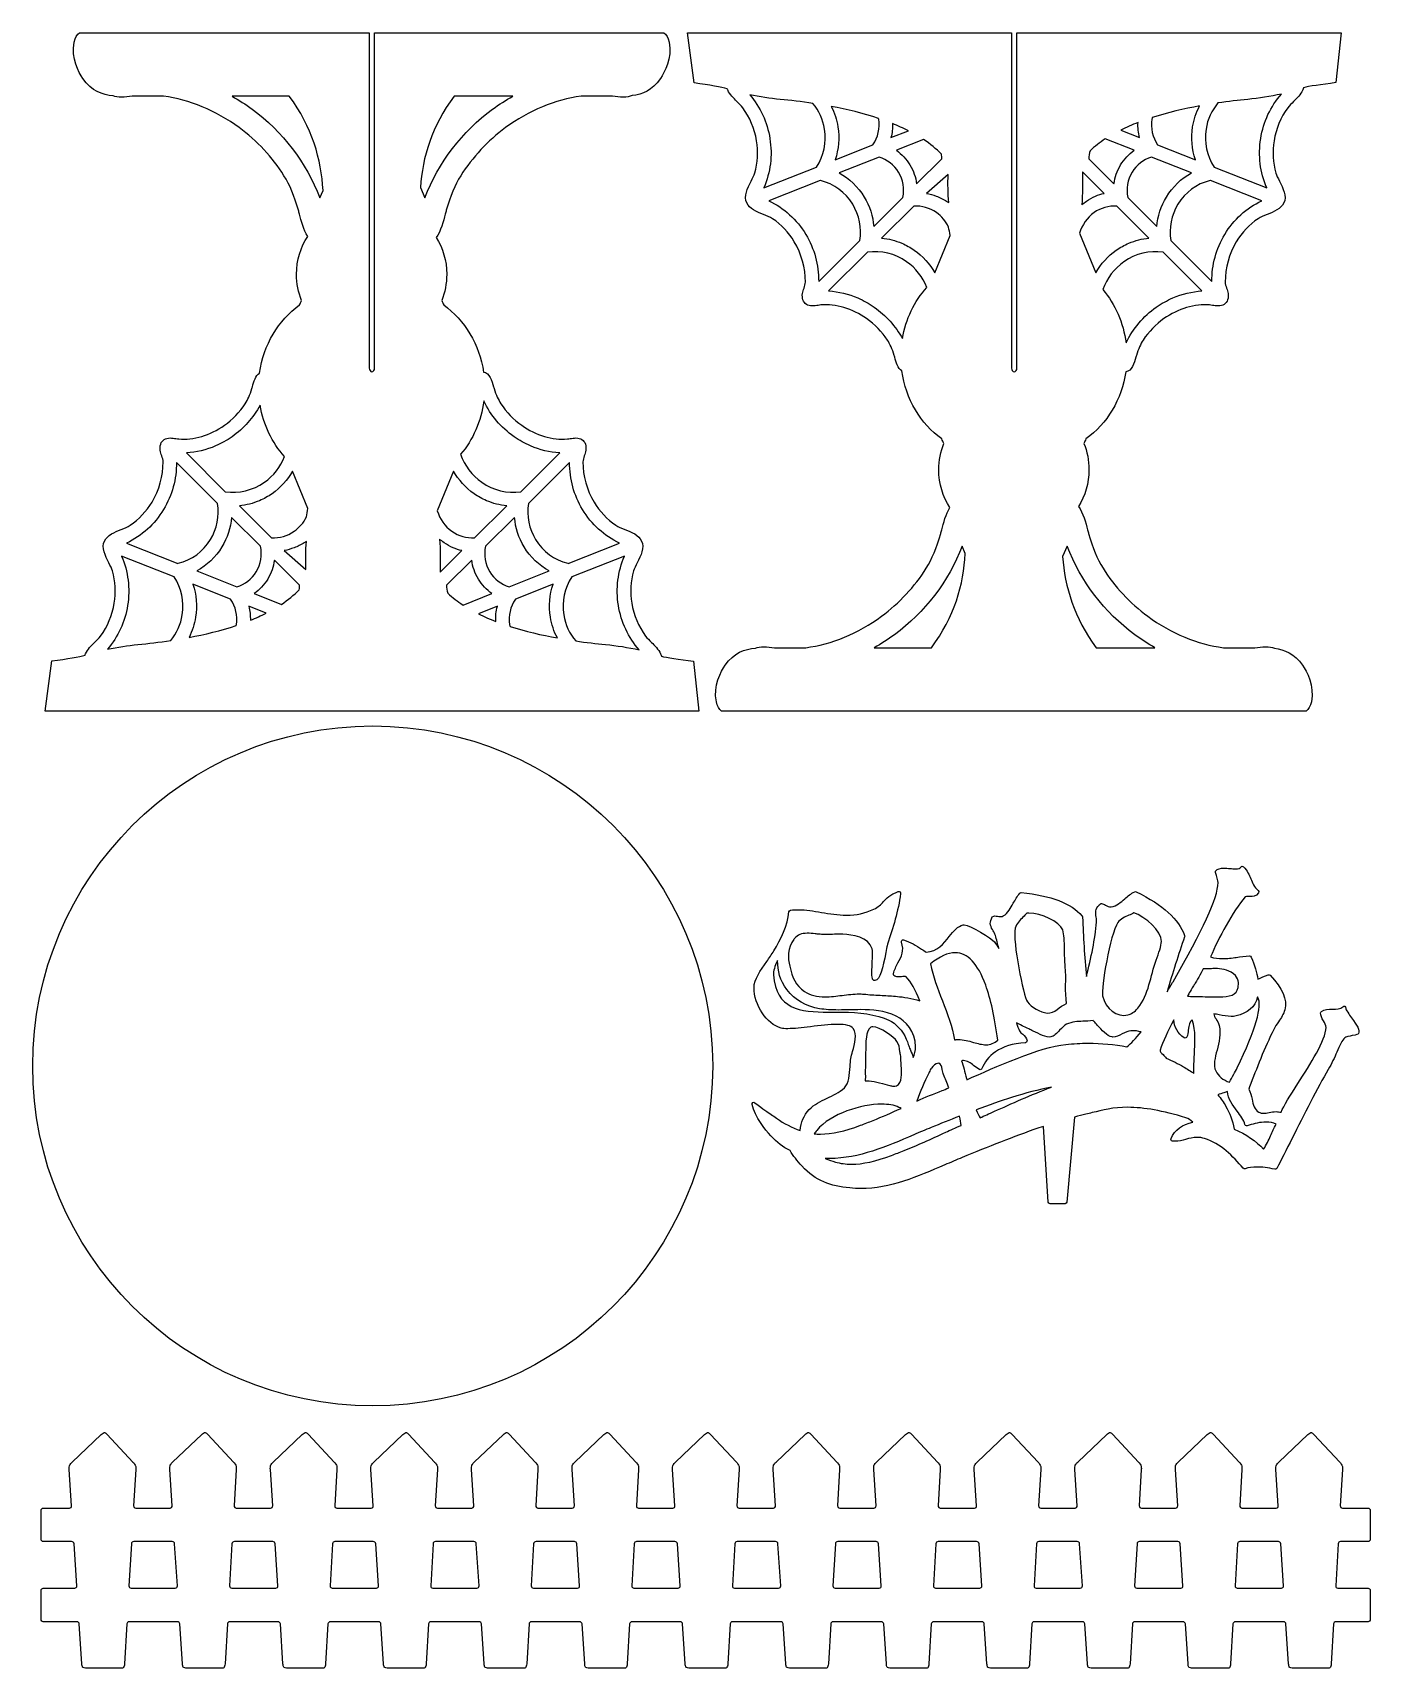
# Model space of a CAD drawing. Header units: centimetres. Extents: x -11.2 to 11.2, y -13.7 to 13.8.
import ezdxf

# ---------------------------------------------------------------- set-up
doc = ezdxf.new("R2010")
doc.units = ezdxf.units.CM
doc.header["$MEASUREMENT"] = 0
doc.layers.add('Layer 1', color=7, linetype='Continuous')

msp = doc.modelspace()

# ---------------------------------------------------------------- linework, layer by layer
at = {"layer": 'Layer 1'}
msp.add_ellipse((-5.5306, -3.59706), major_axis=(0, 5.715), ratio=1, dxfattribs=at)
for points, knots in [([(-0.13556, 3.20561), (-0.3808, 3.23717), (-0.59877, 3.26612), (-0.67774, 3.29253), (-0.67774, 3.29253), (-0.68129, 3.30399), (-0.68547, 3.31576), (-0.69134, 3.32833), (-0.69134, 3.32833), (-0.72883, 3.40903), (-0.78826, 3.46708), (-0.84562, 3.5232), (-0.84562, 3.5232), (-0.88126, 3.55807), (-0.91494, 3.59099), (-0.94288, 3.62837), (-0.94288, 3.62837), (-1.06295, 3.78918), (-1.14335, 3.98101), (-1.1754, 4.18325), (-1.1754, 4.18325), (-1.20405, 4.3637), (-1.1936, 4.55094), (-1.14524, 4.72469), (-1.14524, 4.72469), (-1.13458, 4.76311), (-1.11031, 4.81105), (-1.08462, 4.8618), (-1.08462, 4.8618), (-1.02443, 4.98065), (-0.95624, 5.11535), (-1.01054, 5.22719), (-1.01054, 5.22719), (-1.06028, 5.32964), (-1.17757, 5.3762), (-1.29095, 5.42124), (-1.29095, 5.42124), (-1.34855, 5.4441), (-1.40297, 5.46566), (-1.44324, 5.4927), (-1.44324, 5.4927), (-1.58998, 5.59136), (-1.71693, 5.72532), (-1.81022, 5.88), (-1.81022, 5.88), (-1.93116, 6.08047), (-1.99731, 6.32225), (-1.99651, 6.56083), (-1.99651, 6.56083), (-1.99643, 6.59083), (-1.98527, 6.62362), (-1.97336, 6.65833), (-1.97336, 6.65833), (-1.95333, 6.71728), (-1.93058, 6.78411), (-1.95608, 6.85759), (-1.95608, 6.85759), (-1.97968, 6.92538), (-2.0327, 6.95975), (-2.11375, 6.95975), (-2.11375, 6.95975), (-2.14664, 6.95975), (-2.18085, 6.95433), (-2.21104, 6.94959), (-2.21104, 6.94959), (-2.22779, 6.94692), (-2.24398, 6.94435), (-2.25872, 6.94298), (-2.25872, 6.94298), (-2.50261, 6.91999), (-2.78834, 7.00616), (-3.02614, 7.17309), (-3.02614, 7.17309), (-3.16314, 7.26927), (-3.28371, 7.39378), (-3.37483, 7.53314), (-3.37483, 7.53314), (-3.4205, 7.60278), (-3.45574, 7.68284), (-3.48926, 7.79267), (-3.48926, 7.79267), (-3.4918, 7.801), (-3.49455, 7.8109), (-3.49767, 7.82185), (-3.49767, 7.82185), (-3.52471, 7.91826), (-3.56569, 8.06368), (-3.66711, 8.06458), (-3.66711, 8.06458), (-3.73471, 8.53416), (-3.98469, 8.93953), (-4.33743, 9.19581), (-4.33743, 9.19581), (-4.34825, 9.21983), (-4.35944, 9.24513), (-4.37085, 9.27164), (-4.37085, 9.27164), (-4.31637, 9.40676), (-4.28605, 9.55562), (-4.28605, 9.71207), (-4.28605, 9.71207), (-4.28605, 9.94064), (-4.35079, 10.15295), (-4.46139, 10.32974), (-4.46139, 10.32974), (-4.38522, 10.43436), (-4.34098, 10.60443), (-4.31018, 10.72275), (-4.31018, 10.72275), (-4.30391, 10.74693), (-4.29819, 10.76881), (-4.29298, 10.78726), (-4.29298, 10.78726), (-4.22369, 11.03144), (-4.14883, 11.21059), (-4.05017, 11.36821), (-4.05017, 11.36821), (-3.85557, 11.6791), (-3.59543, 11.95876), (-3.29788, 12.17696), (-3.29788, 12.17696), (-2.90735, 12.46316), (-2.45706, 12.64858), (-2.02727, 12.70528), (-2.02727, 12.70528), (-2.02727, 12.70528), (-1.52126, 12.70524), (-1.52126, 12.70524), (-1.52126, 12.70524), (-1.52126, 12.70524), (-1.5111, 12.70524), (-1.49911, 12.70524), (-1.49911, 12.70524), (-1.43968, 12.69714), (-1.37854, 12.68907), (-1.3188, 12.68907), (-1.3188, 12.68907), (-1.2598, 12.68907), (-1.20926, 12.6977), (-1.16719, 12.71513), (-1.16719, 12.71513), (-1.00048, 12.73675), (-0.83088, 12.80279), (-0.69536, 13.00109), (-0.69536, 13.00109), (-0.62519, 13.10383), (-0.49211, 13.3428), (-0.54788, 13.61257), (-0.54788, 13.61257), (-0.5645, 13.6929), (-0.59625, 13.74272), (-0.63543, 13.77283), (-0.63543, 13.77283), (-0.63543, 13.77283), (-5.49821, 13.77283), (-5.49821, 13.77283), (-5.49821, 13.77283), (-5.49821, 13.77283), (-5.49821, 8.13392), (-5.49821, 8.13392), (-5.49821, 8.13392), (-5.49821, 8.10071), (-5.51848, 8.07378), (-5.54345, 8.07378), (-5.54345, 8.07378), (-5.56848, 8.07378), (-5.58872, 8.10071), (-5.58872, 8.13392), (-5.58872, 8.13392), (-5.58872, 8.13392), (-5.58873, 13.77281), (-5.58873, 13.77281), (-5.58873, 13.77281), (-5.58873, 13.77281), (-10.46185, 13.77281), (-10.46185, 13.77281), (-10.46185, 13.77281), (-10.50098, 13.7427), (-10.53276, 13.69288), (-10.54937, 13.61255), (-10.54937, 13.61255), (-10.60517, 13.34278), (-10.47209, 13.10381), (-10.40189, 13.00107), (-10.40189, 13.00107), (-10.25655, 12.78845), (-10.07209, 12.72791), (-9.89402, 12.71114), (-9.89402, 12.71114), (-9.85412, 12.69648), (-9.80734, 12.68907), (-9.75316, 12.68907), (-9.75316, 12.68907), (-9.69342, 12.68907), (-9.6323, 12.69714), (-9.57287, 12.70524), (-9.57287, 12.70524), (-9.57287, 12.70524), (-9.0467, 12.70524), (-9.0467, 12.70524), (-9.0467, 12.70524), (-8.6163, 12.64857), (-8.165, 12.46349), (-7.77405, 12.17692), (-7.77405, 12.17692), (-7.47647, 11.95872), (-7.21633, 11.67908), (-7.02176, 11.36817), (-7.02176, 11.36817), (-6.9231, 11.21056), (-6.84822, 11.03138), (-6.77895, 10.78722), (-6.77895, 10.78722), (-6.77371, 10.7688), (-6.76802, 10.74692), (-6.76175, 10.72271), (-6.76175, 10.72271), (-6.73278, 10.61132), (-6.69179, 10.4541), (-6.62364, 10.34877), (-6.62364, 10.34877), (-6.7417, 10.16822), (-6.81115, 9.94885), (-6.81115, 9.71194), (-6.81115, 9.71194), (-6.81115, 9.55549), (-6.78086, 9.40669), (-6.72638, 9.27151), (-6.72638, 9.27151), (-6.73778, 9.24503), (-6.74898, 9.2197), (-6.75974, 9.19568), (-6.75974, 9.19568), (-7.11582, 8.937), (-7.36706, 8.52631), (-7.43181, 8.05109), (-7.43181, 8.05109), (-7.49846, 8.01288), (-7.53005, 7.90081), (-7.55227, 7.82172), (-7.55227, 7.82172), (-7.55537, 7.81077), (-7.55812, 7.80087), (-7.56066, 7.79256), (-7.56066, 7.79256), (-7.59416, 7.68284), (-7.62943, 7.60277), (-7.67512, 7.533), (-7.67512, 7.533), (-7.76624, 7.39364), (-7.88681, 7.26916), (-8.02381, 7.17298), (-8.02381, 7.17298), (-8.26154, 7.00605), (-8.54742, 6.91991), (-8.79121, 6.94287), (-8.79121, 6.94287), (-8.806, 6.94427), (-8.82211, 6.94684), (-8.83894, 6.94948), (-8.83894, 6.94948), (-8.86913, 6.95424), (-8.90331, 6.95961), (-8.9362, 6.95961), (-8.9362, 6.95961), (-9.01724, 6.95961), (-9.07026, 6.92524), (-9.09384, 6.85745), (-9.09384, 6.85745), (-9.11937, 6.784), (-9.09662, 6.71714), (-9.07651, 6.65817), (-9.07651, 6.65817), (-9.06471, 6.62346), (-9.05352, 6.59067), (-9.05341, 6.56067), (-9.05341, 6.56067), (-9.05264, 6.32215), (-9.11876, 6.08037), (-9.23973, 5.87984), (-9.23973, 5.87984), (-9.33308, 5.72516), (-9.46, 5.59123), (-9.60681, 5.49257), (-9.60681, 5.49257), (-9.64705, 5.46553), (-9.70145, 5.44397), (-9.75905, 5.42108), (-9.75905, 5.42108), (-9.87242, 5.37605), (-9.98971, 5.32948), (-10.03946, 5.22703), (-10.03946, 5.22703), (-10.09375, 5.11519), (-10.02554, 4.98046), (-9.96532, 4.86161), (-9.96532, 4.86161), (-9.93963, 4.81086), (-9.91534, 4.76289), (-9.90468, 4.72453), (-9.90468, 4.72453), (-9.85634, 4.55075), (-9.84597, 4.36351), (-9.8746, 4.18309), (-9.8746, 4.18309), (-9.90667, 3.98084), (-9.98705, 3.78902), (-10.10709, 3.62821), (-10.10709, 3.62821), (-10.13506, 3.59082), (-10.16874, 3.55791), (-10.20438, 3.52306), (-10.20438, 3.52306), (-10.26177, 3.46697), (-10.32117, 3.40887), (-10.35869, 3.32817), (-10.35869, 3.32817), (-10.36181, 3.32148), (-10.36411, 3.31515), (-10.3666, 3.30875), (-10.3666, 3.30875), (-10.45783, 3.27959), (-10.66539, 3.24726), (-10.92278, 3.21136), (-10.92278, 3.21136), (-10.92278, 3.21136), (-11.03766, 2.3661), (-11.03766, 2.3661), (-11.03766, 2.3661), (-11.03766, 2.3661), (-0.04944, 2.36614), (-0.04944, 2.36614), (-0.04944, 2.36614), (-0.04944, 2.36614), (-0.13556, 3.20561), (-0.13556, 3.20561)], [0, 0, 0, 0, 0.01176471, 0.01176471, 0.01176471, 0.01176471, 0.02352941, 0.02352941, 0.02352941, 0.02352941, 0.03529412, 0.03529412, 0.03529412, 0.03529412, 0.04705882, 0.04705882, 0.04705882, 0.04705882, 0.05882353, 0.05882353, 0.05882353, 0.05882353, 0.07058824, 0.07058824, 0.07058824, 0.07058824, 0.08235294, 0.08235294, 0.08235294, 0.08235294, 0.09411765, 0.09411765, 0.09411765, 0.09411765, 0.10588235, 0.10588235, 0.10588235, 0.10588235, 0.11764706, 0.11764706, 0.11764706, 0.11764706, 0.12941176, 0.12941176, 0.12941176, 0.12941176, 0.14117647, 0.14117647, 0.14117647, 0.14117647, 0.15294118, 0.15294118, 0.15294118, 0.15294118, 0.16470588, 0.16470588, 0.16470588, 0.16470588, 0.17647059, 0.17647059, 0.17647059, 0.17647059, 0.18823529, 0.18823529, 0.18823529, 0.18823529, 0.2, 0.2, 0.2, 0.2, 0.21176471, 0.21176471, 0.21176471, 0.21176471, 0.22352941, 0.22352941, 0.22352941, 0.22352941, 0.23529412, 0.23529412, 0.23529412, 0.23529412, 0.24705882, 0.24705882, 0.24705882, 0.24705882, 0.25882353, 0.25882353, 0.25882353, 0.25882353, 0.27058824, 0.27058824, 0.27058824, 0.27058824, 0.28235294, 0.28235294, 0.28235294, 0.28235294, 0.29411765, 0.29411765, 0.29411765, 0.29411765, 0.30588235, 0.30588235, 0.30588235, 0.30588235, 0.31764706, 0.31764706, 0.31764706, 0.31764706, 0.32941176, 0.32941176, 0.32941176, 0.32941176, 0.34117647, 0.34117647, 0.34117647, 0.34117647, 0.35294118, 0.35294118, 0.35294118, 0.35294118, 0.36470588, 0.36470588, 0.36470588, 0.36470588, 0.37647059, 0.37647059, 0.37647059, 0.37647059, 0.38823529, 0.38823529, 0.38823529, 0.38823529, 0.4, 0.4, 0.4, 0.4, 0.41176471, 0.41176471, 0.41176471, 0.41176471, 0.42352941, 0.42352941, 0.42352941, 0.42352941, 0.43529412, 0.43529412, 0.43529412, 0.43529412, 0.44705882, 0.44705882, 0.44705882, 0.44705882, 0.45882353, 0.45882353, 0.45882353, 0.45882353, 0.47058824, 0.47058824, 0.47058824, 0.47058824, 0.48235294, 0.48235294, 0.48235294, 0.48235294, 0.49411765, 0.49411765, 0.49411765, 0.49411765, 0.50588235, 0.50588235, 0.50588235, 0.50588235, 0.51764706, 0.51764706, 0.51764706, 0.51764706, 0.52941176, 0.52941176, 0.52941176, 0.52941176, 0.54117647, 0.54117647, 0.54117647, 0.54117647, 0.55294118, 0.55294118, 0.55294118, 0.55294118, 0.56470588, 0.56470588, 0.56470588, 0.56470588, 0.57647059, 0.57647059, 0.57647059, 0.57647059, 0.58823529, 0.58823529, 0.58823529, 0.58823529, 0.6, 0.6, 0.6, 0.6, 0.61176471, 0.61176471, 0.61176471, 0.61176471, 0.62352941, 0.62352941, 0.62352941, 0.62352941, 0.63529412, 0.63529412, 0.63529412, 0.63529412, 0.64705882, 0.64705882, 0.64705882, 0.64705882, 0.65882353, 0.65882353, 0.65882353, 0.65882353, 0.67058824, 0.67058824, 0.67058824, 0.67058824, 0.68235294, 0.68235294, 0.68235294, 0.68235294, 0.69411765, 0.69411765, 0.69411765, 0.69411765, 0.70588235, 0.70588235, 0.70588235, 0.70588235, 0.71764706, 0.71764706, 0.71764706, 0.71764706, 0.72941176, 0.72941176, 0.72941176, 0.72941176, 0.74117647, 0.74117647, 0.74117647, 0.74117647, 0.75294118, 0.75294118, 0.75294118, 0.75294118, 0.76470588, 0.76470588, 0.76470588, 0.76470588, 0.77647059, 0.77647059, 0.77647059, 0.77647059, 0.78823529, 0.78823529, 0.78823529, 0.78823529, 0.8, 0.8, 0.8, 0.8, 0.81176471, 0.81176471, 0.81176471, 0.81176471, 0.82352941, 0.82352941, 0.82352941, 0.82352941, 0.83529412, 0.83529412, 0.83529412, 0.83529412, 0.84705882, 0.84705882, 0.84705882, 0.84705882, 0.85882353, 0.85882353, 0.85882353, 0.85882353, 0.87058824, 0.87058824, 0.87058824, 0.87058824, 0.88235294, 0.88235294, 0.88235294, 0.88235294, 0.89411765, 0.89411765, 0.89411765, 0.89411765, 0.90588235, 0.90588235, 0.90588235, 0.90588235, 0.91764706, 0.91764706, 0.91764706, 0.91764706, 0.92941176, 0.92941176, 0.92941176, 0.92941176, 0.94117647, 0.94117647, 0.94117647, 0.94117647, 0.95294118, 0.95294118, 0.95294118, 0.95294118, 0.96470588, 0.96470588, 0.96470588, 0.96470588, 0.97647059, 0.97647059, 0.97647059, 0.97647059, 1, 1, 1, 1]), ([(9.85336, 12.51069), (9.88133, 12.54816), (9.91496, 12.58102), (9.95062, 12.61586), (9.95062, 12.61586), (10.00798, 12.672), (10.0673, 12.73003), (10.10487, 12.81075), (10.10487, 12.81075), (10.11072, 12.82329), (10.1149, 12.83509), (10.11847, 12.84657), (10.11847, 12.84657), (10.19742, 12.87298), (10.41546, 12.90189), (10.66065, 12.93341), (10.66065, 12.93341), (10.66065, 12.93341), (10.74685, 13.77283), (10.74685, 13.77283), (10.74685, 13.77283), (10.74685, 13.77283), (5.29803, 13.77283), (5.29803, 13.77283), (5.29803, 13.77283), (5.29803, 13.77283), (5.29803, 8.13392), (5.29803, 8.13392), (5.29803, 8.13392), (5.29803, 8.10069), (5.27771, 8.07381), (5.25276, 8.07381), (5.25276, 8.07381), (5.22781, 8.07381), (5.20749, 8.10072), (5.20749, 8.13392), (5.20749, 8.13392), (5.20749, 8.13392), (5.20749, 13.77283), (5.20749, 13.77283), (5.20749, 13.77283), (5.20749, 13.77283), (-0.24134, 13.77283), (-0.24134, 13.77283), (-0.24134, 13.77283), (-0.24134, 13.77283), (-0.12646, 12.92754), (-0.12646, 12.92754), (-0.12646, 12.92754), (0.13095, 12.89172), (0.33849, 12.8593), (0.42975, 12.8302), (0.42975, 12.8302), (0.43218, 12.8238), (0.43446, 12.81747), (0.43761, 12.81075), (0.43761, 12.81075), (0.47513, 12.73003), (0.5345, 12.672), (0.59192, 12.61586), (0.59192, 12.61586), (0.62759, 12.58101), (0.66121, 12.5481), (0.68918, 12.51069), (0.68918, 12.51069), (0.80922, 12.34993), (0.88958, 12.15805), (0.92167, 11.95581), (0.92167, 11.95581), (0.9503, 11.77542), (0.93995, 11.58814), (0.89164, 11.41439), (0.89164, 11.41439), (0.88095, 11.376), (0.85666, 11.32803), (0.83097, 11.27726), (0.83097, 11.27726), (0.77078, 11.15846), (0.70251, 11.02371), (0.75686, 10.9119), (0.75686, 10.9119), (0.80658, 10.80943), (0.92387, 10.76289), (1.03727, 10.71783), (1.03727, 10.71783), (1.0949, 10.695), (1.14929, 10.67338), (1.18951, 10.64634), (1.18951, 10.64634), (1.33633, 10.5477), (1.46325, 10.41374), (1.55657, 10.2591), (1.55657, 10.2591), (1.67748, 10.05855), (1.74363, 9.81677), (1.74286, 9.57827), (1.74286, 9.57827), (1.7427, 9.54824), (1.73159, 9.51548), (1.71976, 9.48077), (1.71976, 9.48077), (1.69965, 9.42179), (1.67687, 9.35496), (1.70246, 9.28149), (1.70246, 9.28149), (1.72603, 9.21373), (1.77908, 9.17936), (1.86007, 9.17936), (1.86007, 9.17936), (1.89298, 9.17936), (1.92714, 9.18473), (1.95733, 9.18952), (1.95733, 9.18952), (1.97418, 9.19219), (1.9903, 9.19473), (2.00514, 9.19613), (2.00514, 9.19613), (2.2489, 9.21907), (2.53484, 9.13289), (2.77254, 8.966), (2.77254, 8.966), (2.90949, 8.8698), (3.03003, 8.74534), (3.12121, 8.60595), (3.12121, 8.60595), (3.1669, 8.53621), (3.2022, 8.45612), (3.23567, 8.34639), (3.23567, 8.34639), (3.23816, 8.33811), (3.24094, 8.32819), (3.24403, 8.31718), (3.24403, 8.31718), (3.26631, 8.23812), (3.29787, 8.12607), (3.36455, 8.08784), (3.36455, 8.08784), (3.42919, 7.6126), (3.68044, 7.20196), (4.03649, 6.94323), (4.03649, 6.94323), (4.04734, 6.91921), (4.0585, 6.89389), (4.06988, 6.86737), (4.06988, 6.86737), (4.0154, 6.73227), (3.98513, 6.58342), (3.98513, 6.42697), (3.98513, 6.42697), (3.98513, 6.19011), (4.05458, 5.9707), (4.17267, 5.7902), (4.17267, 5.7902), (4.10441, 5.68484), (4.06353, 5.52763), (4.03448, 5.41621), (4.03448, 5.41621), (4.02824, 5.39205), (4.02255, 5.3702), (4.01733, 5.35176), (4.01733, 5.35176), (3.94809, 5.10758), (3.87321, 4.92845), (3.77455, 4.77081), (3.77455, 4.77081), (3.5799, 4.4599), (3.31976, 4.18026), (3.02218, 3.96208), (3.02218, 3.96208), (2.63131, 3.67551), (2.17996, 3.49043), (1.74953, 3.43376), (1.74953, 3.43376), (1.74953, 3.43376), (1.22334, 3.43376), (1.22334, 3.43376), (1.22334, 3.43376), (1.16391, 3.44188), (1.10277, 3.44987), (1.04305, 3.44987), (1.04305, 3.44987), (0.98889, 3.44987), (0.94219, 3.44246), (0.90224, 3.42783), (0.90224, 3.42783), (0.72418, 3.41103), (0.53968, 3.35049), (0.39437, 3.13785), (0.39437, 3.13785), (0.3242, 3.03511), (0.19106, 2.79619), (0.24694, 2.52642), (0.24694, 2.52642), (0.26353, 2.44609), (0.29531, 2.39624), (0.33444, 2.36611), (0.33444, 2.36611), (0.33444, 2.36611), (10.16089, 2.36612), (10.16089, 2.36612), (10.16089, 2.36612), (10.20002, 2.39626), (10.23185, 2.44605), (10.24844, 2.52643), (10.24844, 2.52643), (10.30413, 2.7962), (10.17113, 3.03517), (10.10096, 3.13786), (10.10096, 3.13786), (9.96541, 3.33619), (9.79587, 3.40221), (9.6291, 3.42382), (9.6291, 3.42382), (9.58698, 3.44123), (9.53655, 3.44988), (9.47749, 3.44988), (9.47749, 3.44988), (9.4178, 3.44988), (9.35663, 3.44184), (9.2972, 3.43377), (9.2972, 3.43377), (9.28516, 3.43377), (9.27508, 3.43377), (9.27508, 3.43377), (9.27508, 3.43377), (9.27508, 3.43377), (8.76902, 3.43376), (8.76902, 3.43376), (8.76902, 3.43376), (8.33923, 3.49043), (7.88891, 3.6758), (7.49846, 3.96208), (7.49846, 3.96208), (7.20091, 4.18028), (6.94072, 4.45989), (6.74614, 4.77081), (6.74614, 4.77081), (6.64748, 4.92845), (6.5726, 5.10757), (6.50331, 5.35176), (6.50331, 5.35176), (6.4981, 5.37018), (6.49241, 5.39206), (6.48616, 5.41624), (6.48616, 5.41624), (6.45536, 5.53459), (6.41107, 5.70469), (6.3349, 5.80925), (6.3349, 5.80925), (6.44555, 5.98612), (6.51024, 6.1984), (6.51024, 6.42695), (6.51024, 6.42695), (6.51024, 6.5834), (6.47995, 6.73228), (6.42549, 6.86735), (6.42549, 6.86735), (6.43692, 6.89386), (6.44809, 6.91916), (6.45893, 6.94321), (6.45893, 6.94321), (6.81167, 7.19951), (7.06162, 7.60485), (7.12928, 8.07444), (7.12928, 8.07444), (7.23072, 8.07531), (7.27165, 8.22075), (7.29872, 8.31714), (7.29872, 8.31714), (7.30182, 8.32812), (7.30462, 8.33802), (7.30713, 8.34635), (7.30713, 8.34635), (7.34068, 8.45615), (7.37597, 8.53622), (7.42159, 8.60588), (7.42159, 8.60588), (7.51269, 8.74524), (7.6332, 8.86972), (7.77021, 8.96593), (7.77021, 8.96593), (8.00807, 9.13288), (8.29374, 9.21898), (8.53771, 9.19606), (8.53771, 9.19606), (8.55245, 9.19468), (8.56861, 9.19209), (8.58536, 9.18945), (8.58536, 9.18945), (8.6156, 9.18466), (8.64981, 9.17929), (8.68267, 9.17929), (8.68267, 9.17929), (8.76366, 9.17929), (8.81671, 9.21363), (8.84034, 9.28142), (8.84034, 9.28142), (8.86582, 9.35489), (8.84309, 9.42173), (8.82304, 9.48068), (8.82304, 9.48068), (8.81121, 9.51539), (8.79999, 9.54818), (8.79989, 9.57821), (8.79989, 9.57821), (8.79912, 9.81678), (8.86537, 10.05851), (8.98624, 10.25904), (8.98624, 10.25904), (9.07956, 10.41372), (9.20648, 10.54765), (9.35324, 10.64631), (9.35324, 10.64631), (9.39348, 10.67332), (9.44786, 10.69494), (9.50548, 10.7178), (9.50548, 10.7178), (9.61891, 10.76283), (9.73622, 10.8094), (9.78594, 10.91185), (9.78594, 10.91185), (9.84026, 11.02369), (9.772, 11.15836), (9.71183, 11.27721), (9.71183, 11.27721), (9.68609, 11.32798), (9.66185, 11.37593), (9.65116, 11.41432), (9.65116, 11.41432), (9.60285, 11.58807), (9.59234, 11.77532), (9.62102, 11.95574), (9.62102, 11.95574), (9.65286, 12.15805), (9.73327, 12.34993), (9.85336, 12.51069)], [0, 0, 0, 0, 0.01176471, 0.01176471, 0.01176471, 0.01176471, 0.02352941, 0.02352941, 0.02352941, 0.02352941, 0.03529412, 0.03529412, 0.03529412, 0.03529412, 0.04705882, 0.04705882, 0.04705882, 0.04705882, 0.05882353, 0.05882353, 0.05882353, 0.05882353, 0.07058824, 0.07058824, 0.07058824, 0.07058824, 0.08235294, 0.08235294, 0.08235294, 0.08235294, 0.09411765, 0.09411765, 0.09411765, 0.09411765, 0.10588235, 0.10588235, 0.10588235, 0.10588235, 0.11764706, 0.11764706, 0.11764706, 0.11764706, 0.12941176, 0.12941176, 0.12941176, 0.12941176, 0.14117647, 0.14117647, 0.14117647, 0.14117647, 0.15294118, 0.15294118, 0.15294118, 0.15294118, 0.16470588, 0.16470588, 0.16470588, 0.16470588, 0.17647059, 0.17647059, 0.17647059, 0.17647059, 0.18823529, 0.18823529, 0.18823529, 0.18823529, 0.2, 0.2, 0.2, 0.2, 0.21176471, 0.21176471, 0.21176471, 0.21176471, 0.22352941, 0.22352941, 0.22352941, 0.22352941, 0.23529412, 0.23529412, 0.23529412, 0.23529412, 0.24705882, 0.24705882, 0.24705882, 0.24705882, 0.25882353, 0.25882353, 0.25882353, 0.25882353, 0.27058824, 0.27058824, 0.27058824, 0.27058824, 0.28235294, 0.28235294, 0.28235294, 0.28235294, 0.29411765, 0.29411765, 0.29411765, 0.29411765, 0.30588235, 0.30588235, 0.30588235, 0.30588235, 0.31764706, 0.31764706, 0.31764706, 0.31764706, 0.32941176, 0.32941176, 0.32941176, 0.32941176, 0.34117647, 0.34117647, 0.34117647, 0.34117647, 0.35294118, 0.35294118, 0.35294118, 0.35294118, 0.36470588, 0.36470588, 0.36470588, 0.36470588, 0.37647059, 0.37647059, 0.37647059, 0.37647059, 0.38823529, 0.38823529, 0.38823529, 0.38823529, 0.4, 0.4, 0.4, 0.4, 0.41176471, 0.41176471, 0.41176471, 0.41176471, 0.42352941, 0.42352941, 0.42352941, 0.42352941, 0.43529412, 0.43529412, 0.43529412, 0.43529412, 0.44705882, 0.44705882, 0.44705882, 0.44705882, 0.45882353, 0.45882353, 0.45882353, 0.45882353, 0.47058824, 0.47058824, 0.47058824, 0.47058824, 0.48235294, 0.48235294, 0.48235294, 0.48235294, 0.49411765, 0.49411765, 0.49411765, 0.49411765, 0.50588235, 0.50588235, 0.50588235, 0.50588235, 0.51764706, 0.51764706, 0.51764706, 0.51764706, 0.52941176, 0.52941176, 0.52941176, 0.52941176, 0.54117647, 0.54117647, 0.54117647, 0.54117647, 0.55294118, 0.55294118, 0.55294118, 0.55294118, 0.56470588, 0.56470588, 0.56470588, 0.56470588, 0.57647059, 0.57647059, 0.57647059, 0.57647059, 0.58823529, 0.58823529, 0.58823529, 0.58823529, 0.6, 0.6, 0.6, 0.6, 0.61176471, 0.61176471, 0.61176471, 0.61176471, 0.62352941, 0.62352941, 0.62352941, 0.62352941, 0.63529412, 0.63529412, 0.63529412, 0.63529412, 0.64705882, 0.64705882, 0.64705882, 0.64705882, 0.65882353, 0.65882353, 0.65882353, 0.65882353, 0.67058824, 0.67058824, 0.67058824, 0.67058824, 0.68235294, 0.68235294, 0.68235294, 0.68235294, 0.69411765, 0.69411765, 0.69411765, 0.69411765, 0.70588235, 0.70588235, 0.70588235, 0.70588235, 0.71764706, 0.71764706, 0.71764706, 0.71764706, 0.72941176, 0.72941176, 0.72941176, 0.72941176, 0.74117647, 0.74117647, 0.74117647, 0.74117647, 0.75294118, 0.75294118, 0.75294118, 0.75294118, 0.76470588, 0.76470588, 0.76470588, 0.76470588, 0.77647059, 0.77647059, 0.77647059, 0.77647059, 0.78823529, 0.78823529, 0.78823529, 0.78823529, 0.8, 0.8, 0.8, 0.8, 0.81176471, 0.81176471, 0.81176471, 0.81176471, 0.82352941, 0.82352941, 0.82352941, 0.82352941, 0.83529412, 0.83529412, 0.83529412, 0.83529412, 0.84705882, 0.84705882, 0.84705882, 0.84705882, 0.85882353, 0.85882353, 0.85882353, 0.85882353, 0.87058824, 0.87058824, 0.87058824, 0.87058824, 0.88235294, 0.88235294, 0.88235294, 0.88235294, 0.89411765, 0.89411765, 0.89411765, 0.89411765, 0.90588235, 0.90588235, 0.90588235, 0.90588235, 0.91764706, 0.91764706, 0.91764706, 0.91764706, 0.92941176, 0.92941176, 0.92941176, 0.92941176, 0.94117647, 0.94117647, 0.94117647, 0.94117647, 0.95294118, 0.95294118, 0.95294118, 0.95294118, 0.96470588, 0.96470588, 0.96470588, 0.96470588, 0.97647059, 0.97647059, 0.97647059, 0.97647059, 1, 1, 1, 1]), ([(-6.41973, 10.99534), (-6.64989, 11.59531), (-7.04198, 12.11011), (-7.55765, 12.48812), (-7.55765, 12.48812), (-7.66602, 12.5675), (-7.77903, 12.63996), (-7.89528, 12.70516), (-7.89528, 12.70516), (-7.89528, 12.70516), (-6.93382, 12.70516), (-6.93382, 12.70516), (-6.93382, 12.70516), (-6.54803, 12.19179), (-6.3932, 11.64106), (-6.36497, 11.12232), (-6.36497, 11.12232), (-6.36497, 11.12232), (-6.41973, 10.99534), (-6.41973, 10.99534)], [0, 0, 0, 0, 0.16666667, 0.16666667, 0.16666667, 0.16666667, 0.33333333, 0.33333333, 0.33333333, 0.33333333, 0.5, 0.5, 0.5, 0.5, 0.66666667, 0.66666667, 0.66666667, 0.66666667, 1, 1, 1, 1]), ([(-4.72902, 11.1733), (-4.69367, 11.67707), (-4.53667, 12.20859), (-4.16347, 12.70521), (-4.16347, 12.70521), (-4.16347, 12.70521), (-3.17673, 12.70521), (-3.17673, 12.70521), (-3.17673, 12.70521), (-3.29304, 12.64002), (-3.40604, 12.56755), (-3.51442, 12.48815), (-3.51442, 12.48815), (-4.03007, 12.11014), (-4.42218, 11.59537), (-4.65231, 10.99537), (-4.65231, 10.99537), (-4.65231, 10.99537), (-4.72902, 11.1733), (-4.72902, 11.1733)], [0, 0, 0, 0, 0.16666667, 0.16666667, 0.16666667, 0.16666667, 0.33333333, 0.33333333, 0.33333333, 0.33333333, 0.5, 0.5, 0.5, 0.5, 0.66666667, 0.66666667, 0.66666667, 0.66666667, 1, 1, 1, 1]), ([(1.14592, 11.99335), (1.10195, 12.27071), (0.98553, 12.52283), (0.80717, 12.73003), (0.80717, 12.73003), (0.97666, 12.69368), (1.14864, 12.66759), (1.31948, 12.65129), (1.31948, 12.65129), (1.48982, 12.63502), (1.67651, 12.61332), (1.87077, 12.58417), (1.87077, 12.58417), (1.97216, 12.46209), (2.03976, 12.31382), (2.06537, 12.15234), (2.06537, 12.15234), (2.10088, 11.92874), (2.05262, 11.70284), (1.92956, 11.51475), (1.92956, 11.51475), (1.92956, 11.51475), (1.0445, 11.16497), (1.0445, 11.16497), (1.0445, 11.16497), (1.15595, 11.42487), (1.19103, 11.709), (1.14592, 11.99335)], [0, 0, 0, 0, 0.125, 0.125, 0.125, 0.125, 0.25, 0.25, 0.25, 0.25, 0.375, 0.375, 0.375, 0.375, 0.5, 0.5, 0.5, 0.5, 0.625, 0.625, 0.625, 0.625, 0.75, 0.75, 0.75, 0.75, 1, 1, 1, 1]), ([(9.39653, 11.99335), (9.35142, 11.709), (9.38645, 11.42489), (9.49797, 11.16497), (9.49797, 11.16497), (9.49797, 11.16497), (8.61286, 11.51475), (8.61286, 11.51475), (8.61286, 11.51475), (8.48983, 11.70282), (8.4416, 11.92874), (8.47705, 12.15232), (8.47705, 12.15232), (8.50319, 12.31708), (8.57296, 12.46821), (8.67787, 12.59166), (8.67787, 12.59166), (8.85392, 12.61709), (9.02312, 12.63643), (9.17862, 12.65127), (9.17862, 12.65127), (9.3678, 12.66934), (9.55854, 12.69953), (9.74583, 12.74223), (9.74583, 12.74223), (9.5615, 12.53281), (9.4414, 12.27619), (9.39653, 11.99335)], [0, 0, 0, 0, 0.125, 0.125, 0.125, 0.125, 0.25, 0.25, 0.25, 0.25, 0.375, 0.375, 0.375, 0.375, 0.5, 0.5, 0.5, 0.5, 0.625, 0.625, 0.625, 0.625, 0.75, 0.75, 0.75, 0.75, 1, 1, 1, 1]), ([(2.97197, 12.33159), (2.97274, 12.32714), (2.97393, 12.32286), (2.97467, 12.31839), (2.97467, 12.31839), (2.99875, 12.16689), (2.96438, 12.01478), (2.87799, 11.8895), (2.87799, 11.8895), (2.87799, 11.8895), (2.24273, 11.63849), (2.24273, 11.63849), (2.24273, 11.63849), (2.30303, 11.81433), (2.31935, 12.00295), (2.28969, 12.18986), (2.28969, 12.18986), (2.27045, 12.31091), (2.23249, 12.42616), (2.17801, 12.53244), (2.17801, 12.53244), (2.44325, 12.48254), (2.71437, 12.4175), (2.97197, 12.33159)], [0, 0, 0, 0, 0.14285714, 0.14285714, 0.14285714, 0.14285714, 0.28571429, 0.28571429, 0.28571429, 0.28571429, 0.42857143, 0.42857143, 0.42857143, 0.42857143, 0.57142857, 0.57142857, 0.57142857, 0.57142857, 0.71428571, 0.71428571, 0.71428571, 0.71428571, 1, 1, 1, 1]), ([(7.56786, 12.31839), (7.56937, 12.32802), (7.5717, 12.33739), (7.5736, 12.34689), (7.5736, 12.34689), (7.83313, 12.43039), (8.10472, 12.49365), (8.36947, 12.54162), (8.36947, 12.54162), (8.31237, 12.43285), (8.27258, 12.31442), (8.25274, 12.18988), (8.25274, 12.18988), (8.22319, 12.00298), (8.23946, 11.81433), (8.29981, 11.63846), (8.29981, 11.63846), (8.29981, 11.63846), (7.66449, 11.8895), (7.66449, 11.8895), (7.66449, 11.8895), (7.57805, 12.01481), (7.54379, 12.16694), (7.56786, 12.31839)], [0, 0, 0, 0, 0.14285714, 0.14285714, 0.14285714, 0.14285714, 0.28571429, 0.28571429, 0.28571429, 0.28571429, 0.42857143, 0.42857143, 0.42857143, 0.42857143, 0.57142857, 0.57142857, 0.57142857, 0.57142857, 0.71428571, 0.71428571, 0.71428571, 0.71428571, 1, 1, 1, 1]), ([(3.20885, 12.24449), (3.30016, 12.20777), (3.38895, 12.16813), (3.47396, 12.12492), (3.47396, 12.12492), (3.47396, 12.12492), (3.18107, 12.00922), (3.18107, 12.00922), (3.18107, 12.00922), (3.20158, 12.08569), (3.21065, 12.16496), (3.20885, 12.24449)], [0, 0, 0, 0, 0.25, 0.25, 0.25, 0.25, 0.5, 0.5, 0.5, 0.5, 1, 1, 1, 1]), ([(7.33418, 12.26254), (7.33032, 12.17695), (7.33939, 12.09151), (7.36141, 12.00928), (7.36141, 12.00928), (7.36141, 12.00928), (7.04359, 12.13485), (7.04359, 12.13485), (7.04359, 12.13485), (7.13667, 12.18118), (7.23388, 12.22359), (7.33418, 12.26254)], [0, 0, 0, 0, 0.25, 0.25, 0.25, 0.25, 0.5, 0.5, 0.5, 0.5, 1, 1, 1, 1]), ([(4.02972, 11.73144), (4.03417, 11.70562), (4.03573, 11.67924), (4.03422, 11.65254), (4.03422, 11.65254), (4.03422, 11.65254), (3.61284, 11.23233), (3.61284, 11.23233), (3.61284, 11.23233), (3.59776, 11.34446), (3.55966, 11.45299), (3.50087, 11.55057), (3.50087, 11.55057), (3.44205, 11.64812), (3.36413, 11.73155), (3.27272, 11.79549), (3.27272, 11.79549), (3.27272, 11.79549), (3.73048, 11.97636), (3.73048, 11.97636), (3.73048, 11.97636), (3.84137, 11.9027), (3.94215, 11.82135), (4.02972, 11.73144)], [0, 0, 0, 0, 0.14285714, 0.14285714, 0.14285714, 0.14285714, 0.28571429, 0.28571429, 0.28571429, 0.28571429, 0.42857143, 0.42857143, 0.42857143, 0.42857143, 0.57142857, 0.57142857, 0.57142857, 0.57142857, 0.71428571, 0.71428571, 0.71428571, 0.71428571, 1, 1, 1, 1]), ([(6.52824, 11.78938), (6.60571, 11.8609), (6.69154, 11.92675), (6.78452, 11.98726), (6.78452, 11.98726), (6.78452, 11.98726), (7.26987, 11.79546), (7.26987, 11.79546), (7.26987, 11.79546), (7.1784, 11.73151), (7.10054, 11.64809), (7.04167, 11.55054), (7.04167, 11.55054), (6.98285, 11.45294), (6.94478, 11.34443), (6.9297, 11.2323), (6.9297, 11.2323), (6.9297, 11.2323), (6.50832, 11.65248), (6.50832, 11.65248), (6.50832, 11.65248), (6.50561, 11.69966), (6.51257, 11.74591), (6.52824, 11.78938)], [0, 0, 0, 0, 0.14285714, 0.14285714, 0.14285714, 0.14285714, 0.28571429, 0.28571429, 0.28571429, 0.28571429, 0.42857143, 0.42857143, 0.42857143, 0.42857143, 0.57142857, 0.57142857, 0.57142857, 0.57142857, 0.71428571, 0.71428571, 0.71428571, 0.71428571, 1, 1, 1, 1]), ([(3.38073, 11.00082), (3.38073, 11.00082), (2.89207, 10.51351), (2.89207, 10.51351), (2.89207, 10.51351), (2.87765, 10.68896), (2.82299, 10.85906), (2.73168, 11.0105), (2.73168, 11.0105), (2.62714, 11.18372), (2.48228, 11.32205), (2.30943, 11.41478), (2.30943, 11.41478), (2.30943, 11.41478), (2.98195, 11.68053), (2.98195, 11.68053), (2.98195, 11.68053), (3.11808, 11.64031), (3.23346, 11.55094), (3.30771, 11.42769), (3.30771, 11.42769), (3.38501, 11.29948), (3.41076, 11.14838), (3.38073, 11.00082)], [0, 0, 0, 0, 0.14285714, 0.14285714, 0.14285714, 0.14285714, 0.28571429, 0.28571429, 0.28571429, 0.28571429, 0.42857143, 0.42857143, 0.42857143, 0.42857143, 0.57142857, 0.57142857, 0.57142857, 0.57142857, 0.71428571, 0.71428571, 0.71428571, 0.71428571, 1, 1, 1, 1]), ([(8.23311, 11.41484), (8.0602, 11.32208), (7.91535, 11.18378), (7.81091, 11.01058), (7.81091, 11.01058), (7.71955, 10.85913), (7.66483, 10.68901), (7.65041, 10.51356), (7.65041, 10.51356), (7.65041, 10.51356), (7.1618, 11.00087), (7.1618, 11.00087), (7.1618, 11.00087), (7.13172, 11.1484), (7.15741, 11.29953), (7.23477, 11.42783), (7.23477, 11.42783), (7.30917, 11.55107), (7.42448, 11.64042), (7.56058, 11.68064), (7.56058, 11.68064), (7.56058, 11.68064), (8.23311, 11.41484), (8.23311, 11.41484)], [0, 0, 0, 0, 0.14285714, 0.14285714, 0.14285714, 0.14285714, 0.28571429, 0.28571429, 0.28571429, 0.28571429, 0.42857143, 0.42857143, 0.42857143, 0.42857143, 0.57142857, 0.57142857, 0.57142857, 0.57142857, 0.71428571, 0.71428571, 0.71428571, 0.71428571, 1, 1, 1, 1]), ([(1.9664, 9.59048), (1.9691, 9.86943), (1.89509, 10.14097), (1.74973, 10.38195), (1.74973, 10.38195), (1.599, 10.6318), (1.38447, 10.82653), (1.12735, 10.94766), (1.12735, 10.94766), (1.12735, 10.94766), (1.98984, 11.28852), (1.98984, 11.28852), (1.98984, 11.28852), (1.98984, 11.28852), (1.99807, 11.28654), (1.99807, 11.28654), (1.99807, 11.28654), (2.22437, 11.23196), (2.41635, 11.09032), (2.53851, 10.88779), (2.53851, 10.88779), (2.64821, 10.70599), (2.69038, 10.49078), (2.65818, 10.28023), (2.65818, 10.28023), (2.65818, 10.28023), (1.9664, 9.59048), (1.9664, 9.59048)], [0, 0, 0, 0, 0.125, 0.125, 0.125, 0.125, 0.25, 0.25, 0.25, 0.25, 0.375, 0.375, 0.375, 0.375, 0.5, 0.5, 0.5, 0.5, 0.625, 0.625, 0.625, 0.625, 0.75, 0.75, 0.75, 0.75, 1, 1, 1, 1]), ([(4.15143, 10.9175), (4.13981, 10.92531), (4.12812, 10.93306), (4.11619, 10.94044), (4.11619, 10.94044), (4.06163, 10.97407), (4.00353, 11.00262), (3.94344, 11.02532), (3.94344, 11.02532), (3.89015, 11.04545), (3.83491, 11.06109), (3.77845, 11.07218), (3.77845, 11.07218), (3.77845, 11.07218), (4.14188, 11.39055), (4.14188, 11.39055), (4.14188, 11.39055), (4.13712, 11.23212), (4.14, 11.07448), (4.15143, 10.9175)], [0, 0, 0, 0, 0.16666667, 0.16666667, 0.16666667, 0.16666667, 0.33333333, 0.33333333, 0.33333333, 0.33333333, 0.5, 0.5, 0.5, 0.5, 0.66666667, 0.66666667, 0.66666667, 0.66666667, 1, 1, 1, 1]), ([(6.39883, 11.43635), (6.39883, 11.43635), (6.76409, 11.0722), (6.76409, 11.0722), (6.76409, 11.0722), (6.71443, 11.06111), (6.66596, 11.04548), (6.6191, 11.02534), (6.6191, 11.02534), (6.56629, 11.00261), (6.51522, 10.97406), (6.46744, 10.94044), (6.46744, 10.94044), (6.44016, 10.92128), (6.41415, 10.90036), (6.38947, 10.87821), (6.38947, 10.87821), (6.40272, 11.06323), (6.40521, 11.24921), (6.39883, 11.43635)], [0, 0, 0, 0, 0.16666667, 0.16666667, 0.16666667, 0.16666667, 0.33333333, 0.33333333, 0.33333333, 0.33333333, 0.5, 0.5, 0.5, 0.5, 0.66666667, 0.66666667, 0.66666667, 0.66666667, 1, 1, 1, 1]), ([(8.79275, 10.38196), (8.64739, 10.14095), (8.57344, 9.86944), (8.57611, 9.59049), (8.57611, 9.59049), (8.57611, 9.59049), (7.88441, 10.28021), (7.88441, 10.28021), (7.88441, 10.28021), (7.85205, 10.49077), (7.89438, 10.70598), (8.00403, 10.88777), (8.00403, 10.88777), (8.12619, 11.09034), (8.31812, 11.23194), (8.54436, 11.28652), (8.54436, 11.28652), (8.54436, 11.28652), (8.55262, 11.2885), (8.55262, 11.2885), (8.55262, 11.2885), (8.55262, 11.2885), (9.41516, 10.94764), (9.41516, 10.94764), (9.41516, 10.94764), (9.15801, 10.82654), (8.94349, 10.63175), (8.79275, 10.38196)], [0, 0, 0, 0, 0.125, 0.125, 0.125, 0.125, 0.25, 0.25, 0.25, 0.25, 0.375, 0.375, 0.375, 0.375, 0.5, 0.5, 0.5, 0.5, 0.625, 0.625, 0.625, 0.625, 0.75, 0.75, 0.75, 0.75, 1, 1, 1, 1]), ([(3.91944, 9.73664), (3.83303, 9.88674), (3.71481, 10.0167), (3.57336, 10.11597), (3.57336, 10.11597), (3.50716, 10.1624), (3.43668, 10.20191), (3.3637, 10.23326), (3.3637, 10.23326), (3.25527, 10.27983), (3.14134, 10.30883), (3.02382, 10.31973), (3.02382, 10.31973), (3.02382, 10.31973), (3.56301, 10.85742), (3.56301, 10.85742), (3.56301, 10.85742), (3.6998, 10.86562), (3.8336, 10.82736), (3.94681, 10.74783), (3.94681, 10.74783), (4.03455, 10.68623), (4.10458, 10.6026), (4.15109, 10.50576), (4.15109, 10.50576), (4.15847, 10.4589), (4.16686, 10.41204), (4.17586, 10.36524), (4.17586, 10.36524), (4.17586, 10.36524), (3.91944, 9.73664), (3.91944, 9.73664)], [0, 0, 0, 0, 0.11111111, 0.11111111, 0.11111111, 0.11111111, 0.22222222, 0.22222222, 0.22222222, 0.22222222, 0.33333333, 0.33333333, 0.33333333, 0.33333333, 0.44444444, 0.44444444, 0.44444444, 0.44444444, 0.55555556, 0.55555556, 0.55555556, 0.55555556, 0.66666667, 0.66666667, 0.66666667, 0.66666667, 0.77777778, 0.77777778, 0.77777778, 0.77777778, 1, 1, 1, 1]), ([(6.62306, 9.73664), (6.62306, 9.73664), (6.35186, 10.40151), (6.35186, 10.40151), (6.35186, 10.40151), (6.39165, 10.54253), (6.47785, 10.66511), (6.59562, 10.74782), (6.59562, 10.74782), (6.70889, 10.82738), (6.84248, 10.86564), (6.97953, 10.85741), (6.97953, 10.85741), (6.97953, 10.85741), (7.51867, 10.31972), (7.51867, 10.31972), (7.51867, 10.31972), (7.40117, 10.30882), (7.28727, 10.27985), (7.17873, 10.23325), (7.17873, 10.23325), (7.10592, 10.2019), (7.03538, 10.1625), (6.96913, 10.11596), (6.96913, 10.11596), (6.82774, 10.01673), (6.70942, 9.88676), (6.62306, 9.73664)], [0, 0, 0, 0, 0.125, 0.125, 0.125, 0.125, 0.25, 0.25, 0.25, 0.25, 0.375, 0.375, 0.375, 0.375, 0.5, 0.5, 0.5, 0.5, 0.625, 0.625, 0.625, 0.625, 0.75, 0.75, 0.75, 0.75, 1, 1, 1, 1]), ([(3.37297, 8.62981), (3.25809, 8.83984), (3.09775, 9.02031), (2.90064, 9.15866), (2.90064, 9.15866), (2.81351, 9.21978), (2.72043, 9.27185), (2.62407, 9.31331), (2.62407, 9.31331), (2.46696, 9.38086), (2.30223, 9.42055), (2.13319, 9.43161), (2.13319, 9.43161), (2.13319, 9.43161), (2.78581, 10.08249), (2.78581, 10.08249), (2.78581, 10.08249), (3.01803, 10.11554), (3.25198, 10.05899), (3.4451, 9.92342), (3.4451, 9.92342), (3.59914, 9.81523), (3.71505, 9.66648), (3.78408, 9.49117), (3.78408, 9.49117), (3.5752, 9.25801), (3.4287, 8.96083), (3.37297, 8.62981)], [0, 0, 0, 0, 0.125, 0.125, 0.125, 0.125, 0.25, 0.25, 0.25, 0.25, 0.375, 0.375, 0.375, 0.375, 0.5, 0.5, 0.5, 0.5, 0.625, 0.625, 0.625, 0.625, 0.75, 0.75, 0.75, 0.75, 1, 1, 1, 1]), ([(7.91844, 9.31331), (7.822, 9.27185), (7.72895, 9.21975), (7.64182, 9.15866), (7.64182, 9.15866), (7.42261, 9.00473), (7.24902, 8.79848), (7.13276, 8.55753), (7.13276, 8.55753), (7.08961, 8.89972), (6.95004, 9.2092), (6.74395, 9.45367), (6.74395, 9.45367), (6.8107, 9.64536), (6.93236, 9.8075), (7.09735, 9.92336), (7.09735, 9.92336), (7.29052, 10.05899), (7.52455, 10.11547), (7.75664, 10.08243), (7.75664, 10.08243), (7.75664, 10.08243), (8.40921, 9.43155), (8.40921, 9.43155), (8.40921, 9.43155), (8.24022, 9.42052), (8.07549, 9.38085), (7.91844, 9.31331)], [0, 0, 0, 0, 0.125, 0.125, 0.125, 0.125, 0.25, 0.25, 0.25, 0.25, 0.375, 0.375, 0.375, 0.375, 0.5, 0.5, 0.5, 0.5, 0.625, 0.625, 0.625, 0.625, 0.75, 0.75, 0.75, 0.75, 1, 1, 1, 1]), ([(-8.17215, 6.82577), (-8.07571, 6.86726), (-7.98268, 6.9193), (-7.89555, 6.98045), (-7.89555, 6.98045), (-7.69849, 7.1188), (-7.53812, 7.29927), (-7.42319, 7.50927), (-7.42319, 7.50927), (-7.36752, 7.17825), (-7.22097, 6.88104), (-7.01197, 6.64795), (-7.01197, 6.64795), (-7.08108, 6.47264), (-7.19694, 6.32389), (-7.35101, 6.21567), (-7.35101, 6.21567), (-7.54413, 6.08007), (-7.77815, 6.02356), (-8.0103, 6.05663), (-8.0103, 6.05663), (-8.0103, 6.05663), (-8.66297, 6.70751), (-8.66297, 6.70751), (-8.66297, 6.70751), (-8.49393, 6.71856), (-8.32923, 6.75823), (-8.17215, 6.82577)], [0, 0, 0, 0, 0.125, 0.125, 0.125, 0.125, 0.25, 0.25, 0.25, 0.25, 0.375, 0.375, 0.375, 0.375, 0.5, 0.5, 0.5, 0.5, 0.625, 0.625, 0.625, 0.625, 0.75, 0.75, 0.75, 0.75, 1, 1, 1, 1]), ([(-3.66343, 7.58156), (-3.54712, 7.3406), (-3.37361, 7.13441), (-3.1544, 6.98045), (-3.1544, 6.98045), (-3.06727, 6.9193), (-2.97419, 6.86726), (-2.8778, 6.82577), (-2.8778, 6.82577), (-2.72069, 6.7582), (-2.55604, 6.71856), (-2.38694, 6.70747), (-2.38694, 6.70747), (-2.38694, 6.70747), (-3.03953, 6.05662), (-3.03953, 6.05662), (-3.03953, 6.05662), (-3.2716, 6.02355), (-3.5057, 6.08004), (-3.69882, 6.21563), (-3.69882, 6.21563), (-3.86384, 6.33152), (-3.98552, 6.49365), (-4.05228, 6.68534), (-4.05228, 6.68534), (-3.8461, 6.92989), (-3.70661, 7.23937), (-3.66343, 7.58156)], [0, 0, 0, 0, 0.125, 0.125, 0.125, 0.125, 0.25, 0.25, 0.25, 0.25, 0.375, 0.375, 0.375, 0.375, 0.5, 0.5, 0.5, 0.5, 0.625, 0.625, 0.625, 0.625, 0.75, 0.75, 0.75, 0.75, 1, 1, 1, 1]), ([(-9.04649, 5.75712), (-8.90115, 5.9981), (-8.82715, 6.26962), (-8.8298, 6.54859), (-8.8298, 6.54859), (-8.8298, 6.54859), (-8.1381, 5.85887), (-8.1381, 5.85887), (-8.1381, 5.85887), (-8.10587, 5.64831), (-8.14813, 5.43308), (-8.2578, 5.25131), (-8.2578, 5.25131), (-8.37998, 5.04872), (-8.57189, 4.90714), (-8.79819, 4.85253), (-8.79819, 4.85253), (-8.79819, 4.85253), (-8.80642, 4.85057), (-8.80642, 4.85057), (-8.80642, 4.85057), (-8.80642, 4.85057), (-9.66894, 5.19143), (-9.66894, 5.19143), (-9.66894, 5.19143), (-9.41175, 5.31254), (-9.19725, 5.5073), (-9.04649, 5.75712)], [0, 0, 0, 0, 0.125, 0.125, 0.125, 0.125, 0.25, 0.25, 0.25, 0.25, 0.375, 0.375, 0.375, 0.375, 0.5, 0.5, 0.5, 0.5, 0.625, 0.625, 0.625, 0.625, 0.75, 0.75, 0.75, 0.75, 1, 1, 1, 1]), ([(-6.64508, 5.6333), (-6.69162, 5.53644), (-6.76166, 5.4528), (-6.84934, 5.39123), (-6.84934, 5.39123), (-6.96258, 5.31172), (-7.0963, 5.27346), (-7.2332, 5.28167), (-7.2332, 5.28167), (-7.2332, 5.28167), (-7.77237, 5.81933), (-7.77237, 5.81933), (-7.77237, 5.81933), (-7.65484, 5.83023), (-7.54089, 5.8592), (-7.43249, 5.9058), (-7.43249, 5.9058), (-7.35954, 5.93715), (-7.28903, 5.9766), (-7.22286, 6.02309), (-7.22286, 6.02309), (-7.08144, 6.12236), (-6.96314, 6.25233), (-6.87676, 6.40242), (-6.87676, 6.40242), (-6.87676, 6.40242), (-6.62035, 5.77382), (-6.62035, 5.77382), (-6.62035, 5.77382), (-6.62933, 5.72701), (-6.63769, 5.68018), (-6.64508, 5.6333)], [0, 0, 0, 0, 0.11111111, 0.11111111, 0.11111111, 0.11111111, 0.22222222, 0.22222222, 0.22222222, 0.22222222, 0.33333333, 0.33333333, 0.33333333, 0.33333333, 0.44444444, 0.44444444, 0.44444444, 0.44444444, 0.55555556, 0.55555556, 0.55555556, 0.55555556, 0.66666667, 0.66666667, 0.66666667, 0.66666667, 0.77777778, 0.77777778, 0.77777778, 0.77777778, 1, 1, 1, 1]), ([(-4.17315, 6.40241), (-4.08679, 6.25231), (-3.96847, 6.12235), (-3.82707, 6.02308), (-3.82707, 6.02308), (-3.76087, 5.97659), (-3.69033, 5.93712), (-3.61747, 5.90579), (-3.61747, 5.90579), (-3.50899, 5.8592), (-3.39509, 5.83022), (-3.27753, 5.81932), (-3.27753, 5.81932), (-3.27753, 5.81932), (-3.8167, 5.28163), (-3.8167, 5.28163), (-3.8167, 5.28163), (-3.9537, 5.27337), (-4.08726, 5.31169), (-4.20056, 5.39122), (-4.20056, 5.39122), (-4.31838, 5.47396), (-4.4045, 5.59651), (-4.44432, 5.73753), (-4.44432, 5.73753), (-4.44432, 5.73753), (-4.17315, 6.40241), (-4.17315, 6.40241)], [0, 0, 0, 0, 0.125, 0.125, 0.125, 0.125, 0.25, 0.25, 0.25, 0.25, 0.375, 0.375, 0.375, 0.375, 0.5, 0.5, 0.5, 0.5, 0.625, 0.625, 0.625, 0.625, 0.75, 0.75, 0.75, 0.75, 1, 1, 1, 1]), ([(-2.22008, 6.5486), (-2.22278, 6.26968), (-2.14875, 5.99811), (-2.00344, 5.7571), (-2.00344, 5.7571), (-1.85268, 5.50731), (-1.63813, 5.31252), (-1.38098, 5.19139), (-1.38098, 5.19139), (-1.38098, 5.19139), (-2.24347, 4.85055), (-2.24347, 4.85055), (-2.24347, 4.85055), (-2.24347, 4.85055), (-2.25173, 4.85251), (-2.25173, 4.85251), (-2.25173, 4.85251), (-2.47803, 4.90709), (-2.6699, 5.0487), (-2.79206, 5.25126), (-2.79206, 5.25126), (-2.90173, 5.43306), (-2.94401, 5.64829), (-2.91173, 5.85882), (-2.91173, 5.85882), (-2.91173, 5.85882), (-2.22008, 6.5486), (-2.22008, 6.5486)], [0, 0, 0, 0, 0.125, 0.125, 0.125, 0.125, 0.25, 0.25, 0.25, 0.25, 0.375, 0.375, 0.375, 0.375, 0.5, 0.5, 0.5, 0.5, 0.625, 0.625, 0.625, 0.625, 0.75, 0.75, 0.75, 0.75, 1, 1, 1, 1]), ([(-7.41549, 5.13823), (-7.38541, 4.99067), (-7.41115, 4.83959), (-7.48852, 4.71132), (-7.48852, 4.71132), (-7.56282, 4.58808), (-7.67815, 4.49867), (-7.81433, 4.45848), (-7.81433, 4.45848), (-7.81433, 4.45848), (-8.48682, 4.72423), (-8.48682, 4.72423), (-8.48682, 4.72423), (-8.31389, 4.81697), (-8.16908, 4.95529), (-8.0646, 5.12851), (-8.0646, 5.12851), (-7.97324, 5.27996), (-7.91858, 5.45006), (-7.90416, 5.6255), (-7.90416, 5.6255), (-7.90416, 5.6255), (-7.41549, 5.13823), (-7.41549, 5.13823)], [0, 0, 0, 0, 0.14285714, 0.14285714, 0.14285714, 0.14285714, 0.28571429, 0.28571429, 0.28571429, 0.28571429, 0.42857143, 0.42857143, 0.42857143, 0.42857143, 0.57142857, 0.57142857, 0.57142857, 0.57142857, 0.71428571, 0.71428571, 0.71428571, 0.71428571, 1, 1, 1, 1]), ([(-2.56311, 4.72424), (-2.56311, 4.72424), (-3.2356, 4.45849), (-3.2356, 4.45849), (-3.2356, 4.45849), (-3.37175, 4.49871), (-3.48706, 4.58808), (-3.56141, 4.71133), (-3.56141, 4.71133), (-3.63877, 4.8396), (-3.66449, 4.9907), (-3.63444, 5.13824), (-3.63444, 5.13824), (-3.63444, 5.13824), (-3.14578, 5.62552), (-3.14578, 5.62552), (-3.14578, 5.62552), (-3.13136, 5.45007), (-3.0767, 5.27997), (-2.98531, 5.1285), (-2.98531, 5.1285), (-2.88085, 4.9553), (-2.73604, 4.81698), (-2.56311, 4.72424)], [0, 0, 0, 0, 0.14285714, 0.14285714, 0.14285714, 0.14285714, 0.28571429, 0.28571429, 0.28571429, 0.28571429, 0.42857143, 0.42857143, 0.42857143, 0.42857143, 0.57142857, 0.57142857, 0.57142857, 0.57142857, 0.71428571, 0.71428571, 0.71428571, 0.71428571, 1, 1, 1, 1]), ([(-4.40686, 5.2609), (-4.38207, 5.23875), (-4.35611, 5.2178), (-4.32883, 5.19864), (-4.32883, 5.19864), (-4.28097, 5.16504), (-4.22996, 5.13649), (-4.17712, 5.11376), (-4.17712, 5.11376), (-4.13026, 5.09363), (-4.08179, 5.07796), (-4.03215, 5.0669), (-4.03215, 5.0669), (-4.03215, 5.0669), (-4.39735, 4.70273), (-4.39735, 4.70273), (-4.39735, 4.70273), (-4.39099, 4.8899), (-4.39347, 5.07585), (-4.40686, 5.2609)], [0, 0, 0, 0, 0.16666667, 0.16666667, 0.16666667, 0.16666667, 0.33333333, 0.33333333, 0.33333333, 0.33333333, 0.5, 0.5, 0.5, 0.5, 0.66666667, 0.66666667, 0.66666667, 0.66666667, 1, 1, 1, 1]), ([(-8.73076, 3.98674), (-8.75637, 3.82529), (-8.82397, 3.67699), (-8.92539, 3.55491), (-8.92539, 3.55491), (-9.11965, 3.52578), (-9.30634, 3.50408), (-9.47665, 3.48773), (-9.47665, 3.48773), (-9.64747, 3.47151), (-9.81947, 3.44537), (-9.98899, 3.40896), (-9.98899, 3.40896), (-9.81069, 3.61621), (-9.69424, 3.8683), (-9.65024, 4.14572), (-9.65024, 4.14572), (-9.6051, 4.43007), (-9.64021, 4.7142), (-9.75165, 4.9741), (-9.75165, 4.9741), (-9.75165, 4.9741), (-8.86657, 4.62437), (-8.86657, 4.62437), (-8.86657, 4.62437), (-8.74354, 4.43627), (-8.69531, 4.21031), (-8.73076, 3.98674)], [0, 0, 0, 0, 0.125, 0.125, 0.125, 0.125, 0.25, 0.25, 0.25, 0.25, 0.375, 0.375, 0.375, 0.375, 0.5, 0.5, 0.5, 0.5, 0.625, 0.625, 0.625, 0.625, 0.75, 0.75, 0.75, 0.75, 1, 1, 1, 1]), ([(-6.65436, 4.74853), (-6.65436, 4.74853), (-7.01777, 5.06688), (-7.01777, 5.06688), (-7.01777, 5.06688), (-6.96128, 5.07799), (-6.90609, 5.09363), (-6.85278, 5.11376), (-6.85278, 5.11376), (-6.79269, 5.13646), (-6.73456, 5.16504), (-6.68009, 5.19864), (-6.68009, 5.19864), (-6.6681, 5.20602), (-6.65641, 5.21372), (-6.64482, 5.22158), (-6.64482, 5.22158), (-6.65624, 5.06463), (-6.6591, 4.90699), (-6.65436, 4.74853)], [0, 0, 0, 0, 0.16666667, 0.16666667, 0.16666667, 0.16666667, 0.33333333, 0.33333333, 0.33333333, 0.33333333, 0.5, 0.5, 0.5, 0.5, 0.66666667, 0.66666667, 0.66666667, 0.66666667, 1, 1, 1, 1]), ([(-1.6176, 3.48776), (-1.77312, 3.50263), (-1.94227, 3.52202), (-2.11838, 3.5474), (-2.11838, 3.5474), (-2.22323, 3.67091), (-2.29303, 3.82198), (-2.31915, 3.98671), (-2.31915, 3.98671), (-2.3546, 4.21028), (-2.3064, 4.43621), (-2.18337, 4.62436), (-2.18337, 4.62436), (-2.18337, 4.62436), (-1.29829, 4.97409), (-1.29829, 4.97409), (-1.29829, 4.97409), (-1.40979, 4.71414), (-1.44482, 4.43005), (-1.3997, 4.14571), (-1.3997, 4.14571), (-1.3548, 3.86292), (-1.23479, 3.60622), (-1.0505, 3.39675), (-1.0505, 3.39675), (-1.23768, 3.43956), (-1.42839, 3.46977), (-1.6176, 3.48776)], [0, 0, 0, 0, 0.125, 0.125, 0.125, 0.125, 0.25, 0.25, 0.25, 0.25, 0.375, 0.375, 0.375, 0.375, 0.5, 0.5, 0.5, 0.5, 0.625, 0.625, 0.625, 0.625, 0.75, 0.75, 0.75, 0.75, 1, 1, 1, 1]), ([(3.8624, 3.43389), (3.8624, 3.43389), (2.90085, 3.43389), (2.90085, 3.43389), (2.90085, 3.43389), (3.01716, 3.49906), (3.13019, 3.5715), (3.23851, 3.65087), (3.23851, 3.65087), (3.75424, 4.02893), (4.14632, 4.54371), (4.37648, 5.1437), (4.37648, 5.1437), (4.37648, 5.1437), (4.4312, 5.01667), (4.4312, 5.01667), (4.4312, 5.01667), (4.403, 4.49797), (4.24816, 3.94727), (3.8624, 3.43389)], [0, 0, 0, 0, 0.16666667, 0.16666667, 0.16666667, 0.16666667, 0.33333333, 0.33333333, 0.33333333, 0.33333333, 0.5, 0.5, 0.5, 0.5, 0.66666667, 0.66666667, 0.66666667, 0.66666667, 1, 1, 1, 1]), ([(7.28177, 3.65093), (7.3902, 3.5715), (7.50315, 3.49906), (7.61943, 3.43392), (7.61943, 3.43392), (7.61943, 3.43392), (6.63272, 3.43392), (6.63272, 3.43392), (6.63272, 3.43392), (6.25955, 3.93054), (6.10257, 4.46206), (6.06717, 4.9658), (6.06717, 4.9658), (6.06717, 4.9658), (6.14385, 5.14371), (6.14385, 5.14371), (6.14385, 5.14371), (6.37409, 4.54374), (6.76615, 4.02897), (7.28177, 3.65093)], [0, 0, 0, 0, 0.16666667, 0.16666667, 0.16666667, 0.16666667, 0.33333333, 0.33333333, 0.33333333, 0.33333333, 0.5, 0.5, 0.5, 0.5, 0.66666667, 0.66666667, 0.66666667, 0.66666667, 1, 1, 1, 1]), ([(-6.76649, 4.40761), (-6.85409, 4.31776), (-6.95479, 4.23632), (-7.06573, 4.16271), (-7.06573, 4.16271), (-7.06573, 4.16271), (-7.52343, 4.34358), (-7.52343, 4.34358), (-7.52343, 4.34358), (-7.43204, 4.40756), (-7.35418, 4.49093), (-7.29536, 4.58848), (-7.29536, 4.58848), (-7.23649, 4.68603), (-7.19847, 4.79456), (-7.18334, 4.90672), (-7.18334, 4.90672), (-7.18334, 4.90672), (-6.76199, 4.48654), (-6.76199, 4.48654), (-6.76199, 4.48654), (-6.76049, 4.45984), (-6.76205, 4.43344), (-6.76649, 4.40761)], [0, 0, 0, 0, 0.14285714, 0.14285714, 0.14285714, 0.14285714, 0.28571429, 0.28571429, 0.28571429, 0.28571429, 0.42857143, 0.42857143, 0.42857143, 0.42857143, 0.57142857, 0.57142857, 0.57142857, 0.57142857, 0.71428571, 0.71428571, 0.71428571, 0.71428571, 1, 1, 1, 1]), ([(-4.26795, 4.3497), (-4.28364, 4.39317), (-4.29057, 4.43939), (-4.28793, 4.48654), (-4.28793, 4.48654), (-4.28793, 4.48654), (-3.86658, 4.90672), (-3.86658, 4.90672), (-3.86658, 4.90672), (-3.85147, 4.79462), (-3.8134, 4.68608), (-3.75456, 4.58851), (-3.75456, 4.58851), (-3.69574, 4.49093), (-3.61788, 4.40756), (-3.52638, 4.34361), (-3.52638, 4.34361), (-3.52638, 4.34361), (-4.01176, 4.15184), (-4.01176, 4.15184), (-4.01176, 4.15184), (-4.10468, 4.2123), (-4.19051, 4.27818), (-4.26795, 4.3497)], [0, 0, 0, 0, 0.14285714, 0.14285714, 0.14285714, 0.14285714, 0.28571429, 0.28571429, 0.28571429, 0.28571429, 0.42857143, 0.42857143, 0.42857143, 0.42857143, 0.57142857, 0.57142857, 0.57142857, 0.57142857, 0.71428571, 0.71428571, 0.71428571, 0.71428571, 1, 1, 1, 1]), ([(-7.82155, 3.82069), (-7.82224, 3.81624), (-7.82343, 3.81193), (-7.82425, 3.80749), (-7.82425, 3.80749), (-8.08182, 3.72158), (-8.35291, 3.65649), (-8.61816, 3.6067), (-8.61816, 3.6067), (-8.56368, 3.71296), (-8.52571, 3.82824), (-8.50651, 3.94923), (-8.50651, 3.94923), (-8.47685, 4.13616), (-8.4932, 4.32478), (-8.5535, 4.50065), (-8.5535, 4.50065), (-8.5535, 4.50065), (-7.91826, 4.24961), (-7.91826, 4.24961), (-7.91826, 4.24961), (-7.83187, 4.12432), (-7.7975, 3.97214), (-7.82155, 3.82069)], [0, 0, 0, 0, 0.14285714, 0.14285714, 0.14285714, 0.14285714, 0.28571429, 0.28571429, 0.28571429, 0.28571429, 0.42857143, 0.42857143, 0.42857143, 0.42857143, 0.57142857, 0.57142857, 0.57142857, 0.57142857, 0.71428571, 0.71428571, 0.71428571, 0.71428571, 1, 1, 1, 1]), ([(-3.22256, 3.79217), (-3.22449, 3.80164), (-3.22685, 3.81103), (-3.22838, 3.82069), (-3.22838, 3.82069), (-3.25246, 3.97208), (-3.21814, 4.12425), (-3.13173, 4.24958), (-3.13173, 4.24958), (-3.13173, 4.24958), (-2.49641, 4.50062), (-2.49641, 4.50062), (-2.49641, 4.50062), (-2.55674, 4.32475), (-2.57303, 4.13608), (-2.54348, 3.9492), (-2.54348, 3.9492), (-2.52364, 3.82463), (-2.48384, 3.70626), (-2.42672, 3.59744), (-2.42672, 3.59744), (-2.69146, 3.6454), (-2.96306, 3.70869), (-3.22256, 3.79217)], [0, 0, 0, 0, 0.14285714, 0.14285714, 0.14285714, 0.14285714, 0.28571429, 0.28571429, 0.28571429, 0.28571429, 0.42857143, 0.42857143, 0.42857143, 0.42857143, 0.57142857, 0.57142857, 0.57142857, 0.57142857, 0.71428571, 0.71428571, 0.71428571, 0.71428571, 1, 1, 1, 1]), ([(-7.58739, 3.89453), (-7.58548, 3.97414), (-7.59464, 4.05339), (-7.61514, 4.12982), (-7.61514, 4.12982), (-7.61514, 4.12982), (-7.3223, 4.01412), (-7.3223, 4.01412), (-7.3223, 4.01412), (-7.40731, 3.97097), (-7.49606, 3.93126), (-7.58739, 3.89453)], [0, 0, 0, 0, 0.25, 0.25, 0.25, 0.25, 0.5, 0.5, 0.5, 0.5, 1, 1, 1, 1]), ([(-3.46195, 3.87662), (-3.56223, 3.91546), (-3.65951, 3.95787), (-3.75249, 4.00426), (-3.75249, 4.00426), (-3.75249, 4.00426), (-3.4347, 4.12983), (-3.4347, 4.12983), (-3.4347, 4.12983), (-3.45677, 4.04757), (-3.46592, 3.96216), (-3.46195, 3.87662)], [0, 0, 0, 0, 0.25, 0.25, 0.25, 0.25, 0.5, 0.5, 0.5, 0.5, 1, 1, 1, 1]), ([(10.92389, -2.7881), (10.88452, -2.73264), (10.82494, -2.64893), (10.82658, -2.6266), (10.82658, -2.6266), (10.82907, -2.61342), (10.82251, -2.6003), (10.81052, -2.59435), (10.81052, -2.59435), (10.79853, -2.5884), (10.78411, -2.59125), (10.77517, -2.60123), (10.77517, -2.60123), (10.73625, -2.6447), (10.67129, -2.64475), (10.60264, -2.64483), (10.60264, -2.64483), (10.53747, -2.64494), (10.47014, -2.64504), (10.41629, -2.68182), (10.41629, -2.68182), (10.40896, -2.68682), (10.40425, -2.69489), (10.40348, -2.70378), (10.40348, -2.70378), (10.3993, -2.75138), (10.42571, -2.79572), (10.45118, -2.83861), (10.45118, -2.83861), (10.47335, -2.87576), (10.49624, -2.9142), (10.49526, -2.94942), (10.49526, -2.94942), (10.48685, -3.16662), (10.22917, -3.56799), (10.02216, -3.89044), (10.02216, -3.89044), (9.89349, -4.09094), (9.78083, -4.26644), (9.73898, -4.37651), (9.73898, -4.37651), (9.71226, -4.36937), (9.68498, -4.36593), (9.65624, -4.36593), (9.65624, -4.36593), (9.6133, -4.36593), (9.57448, -4.37352), (9.53691, -4.38091), (9.53691, -4.38091), (9.50439, -4.38731), (9.4737, -4.39337), (9.44441, -4.39337), (9.44441, -4.39337), (9.41449, -4.39337), (9.38916, -4.38707), (9.36451, -4.37337), (9.36451, -4.37337), (9.29006, -4.33254), (9.2718, -4.25126), (9.25071, -4.1571), (9.25071, -4.1571), (9.23775, -4.09892), (9.22425, -4.03886), (9.19552, -3.9856), (9.19552, -3.9856), (9.19552, -3.9856), (9.21076, -3.94581), (9.21076, -3.94581), (9.21076, -3.94581), (9.32268, -3.65302), (9.46206, -3.28853), (9.61507, -2.98588), (9.61507, -2.98588), (9.63774, -2.94072), (9.66685, -2.89714), (9.69497, -2.85515), (9.69497, -2.85515), (9.73998, -2.78765), (9.7826, -2.72389), (9.8008, -2.65438), (9.8008, -2.65438), (9.84639, -2.48208), (9.76577, -2.2915), (9.55442, -2.07174), (9.55442, -2.07174), (9.54616, -2.06317), (9.5337, -2.06036), (9.52259, -2.06446), (9.52259, -2.06446), (9.45856, -2.08827), (9.40125, -2.11267), (9.34871, -2.13862), (9.34871, -2.13862), (9.33048, -2.02731), (9.29296, -1.90256), (9.23687, -1.76701), (9.23687, -1.76701), (9.23221, -1.7559), (9.22137, -1.74862), (9.20938, -1.74862), (9.20938, -1.74862), (9.20917, -1.74862), (9.20901, -1.74862), (9.20882, -1.74862), (9.20882, -1.74862), (9.13135, -1.74997), (9.05777, -1.76087), (8.98668, -1.77145), (8.98668, -1.77145), (8.91294, -1.78246), (8.83666, -1.79378), (8.75795, -1.79378), (8.75795, -1.79378), (8.68757, -1.79378), (8.62055, -1.78457), (8.55414, -1.76571), (8.55414, -1.76571), (8.68855, -1.44625), (8.92249, -1.00524), (9.13752, -0.75291), (9.13752, -0.75291), (9.15048, -0.75085), (9.1644, -0.75053), (9.17665, -0.75053), (9.17665, -0.75053), (9.18332, -0.75053), (9.19004, -0.75064), (9.19671, -0.75074), (9.19671, -0.75074), (9.2038, -0.75085), (9.21076, -0.75095), (9.21774, -0.75095), (9.21774, -0.75095), (9.25454, -0.75095), (9.32296, -0.75095), (9.36001, -0.68594), (9.36001, -0.68594), (9.36705, -0.67369), (9.3644, -0.65819), (9.35387, -0.6489), (9.35387, -0.6489), (9.28447, -0.58786), (9.25724, -0.52116), (9.2284, -0.45046), (9.2284, -0.45046), (9.20102, -0.38334), (9.17271, -0.31388), (9.10754, -0.24909), (9.10754, -0.24909), (9.10045, -0.24205), (9.09039, -0.23912), (9.08053, -0.24102), (9.08053, -0.24102), (9.07077, -0.24308), (9.06264, -0.24986), (9.05894, -0.25917), (9.05894, -0.25917), (9.0528, -0.27467), (9.02386, -0.28253), (8.973, -0.28253), (8.973, -0.28253), (8.94421, -0.28253), (8.91109, -0.28004), (8.8791, -0.27761), (8.8791, -0.27761), (8.84566, -0.27512), (8.8111, -0.2725), (8.77956, -0.2725), (8.77956, -0.2725), (8.72783, -0.2725), (8.6651, -0.27856), (8.63838, -0.32547), (8.63838, -0.32547), (8.63161, -0.33735), (8.63393, -0.35193), (8.64314, -0.36119), (8.64314, -0.36119), (8.65327, -0.38847), (8.6787, -0.49385), (8.68267, -0.51539), (8.68267, -0.51539), (8.67108, -0.77346), (8.42274, -1.31824), (7.9234, -2.18062), (7.9234, -2.18062), (7.9234, -2.18062), (7.91514, -2.19483), (7.91514, -2.19483), (7.91514, -2.19483), (7.88704, -2.24367), (7.85717, -2.2955), (7.82616, -2.34876), (7.82616, -2.34876), (7.9135, -2.03864), (8.01306, -1.72297), (8.11807, -1.42436), (8.11807, -1.42436), (8.12035, -1.4178), (8.12029, -1.41065), (8.11786, -1.40415), (8.11786, -1.40415), (8.01695, -1.13017), (7.75856, -0.89628), (7.3048, -0.66818), (7.3048, -0.66818), (7.29644, -0.664), (7.2866, -0.66395), (7.27818, -0.66813), (7.27818, -0.66813), (7.21502, -0.69956), (7.16335, -0.74367), (7.11334, -0.78648), (7.11334, -0.78648), (7.04275, -0.84678), (6.97605, -0.90385), (6.8809, -0.92483), (6.8809, -0.92483), (6.84825, -0.92808), (6.81563, -0.90927), (6.78679, -0.89284), (6.78679, -0.89284), (6.76353, -0.87956), (6.74342, -0.86813), (6.72318, -0.86813), (6.72318, -0.86813), (6.71342, -0.86813), (6.69109, -0.87112), (6.67873, -0.89718), (6.67873, -0.89718), (6.60944, -0.95145), (6.621, -1.02725), (6.63124, -1.09437), (6.63124, -1.09437), (6.6359, -1.12456), (6.64024, -1.15313), (6.63812, -1.1798), (6.63812, -1.1798), (6.61648, -1.45626), (6.54184, -1.78575), (6.46744, -2.09267), (6.46744, -2.09267), (6.4354, -1.76303), (6.41323, -1.42177), (6.40293, -1.09561), (6.40293, -1.09561), (6.40272, -1.08868), (6.40015, -1.08206), (6.3956, -1.0769), (6.3956, -1.0769), (6.2028, -0.85775), (5.87781, -0.73294), (5.37277, -0.68399), (5.37277, -0.68399), (5.36346, -0.68317), (5.35428, -0.68664), (5.34795, -0.69349), (5.34795, -0.69349), (5.30046, -0.74553), (5.2682, -0.80538), (5.23706, -0.86325), (5.23706, -0.86325), (5.19298, -0.94506), (5.15133, -1.02237), (5.07019, -1.07627), (5.07019, -1.07627), (5.05773, -1.08251), (5.04259, -1.08564), (5.02394, -1.08564), (5.02394, -1.08564), (5.00616, -1.08564), (4.98822, -1.08294), (4.97097, -1.08037), (4.97097, -1.08037), (4.95594, -1.07809), (4.94173, -1.07598), (4.92911, -1.07598), (4.92911, -1.07598), (4.92189, -1.07598), (4.89987, -1.07598), (4.88461, -1.09236), (4.88461, -1.09236), (4.87696, -1.10062), (4.87262, -1.11101), (4.87175, -1.12348), (4.87175, -1.12348), (4.82669, -1.19907), (4.86482, -1.26559), (4.89863, -1.32451), (4.89863, -1.32451), (4.91387, -1.35102), (4.92824, -1.37608), (4.93588, -1.40172), (4.93588, -1.40172), (4.95718, -1.47273), (4.9761, -1.54822), (4.99287, -1.62408), (4.99287, -1.62408), (4.97133, -1.58278), (4.9471, -1.54492), (4.91969, -1.51229), (4.91969, -1.51229), (4.8782, -1.46101), (4.51636, -1.22477), (4.41021, -1.22477), (4.41021, -1.22477), (4.40539, -1.22477), (4.4009, -1.22519), (4.39703, -1.22591), (4.39703, -1.22591), (4.30371, -1.24282), (4.23481, -1.32904), (4.16189, -1.42038), (4.16189, -1.42038), (4.06664, -1.53971), (3.95885, -1.67467), (3.77576, -1.68372), (3.77576, -1.68372), (3.74883, -1.66745), (3.72192, -1.65022), (3.69583, -1.63355), (3.69583, -1.63355), (3.60333, -1.57457), (3.50779, -1.51361), (3.39405, -1.47872), (3.39405, -1.47872), (3.3832, -1.47541), (3.37145, -1.47856), (3.36368, -1.48679), (3.36368, -1.48679), (3.35593, -1.49505), (3.35349, -1.507), (3.35749, -1.51764), (3.35749, -1.51764), (3.40964, -1.65721), (3.35609, -1.75804), (3.29947, -1.8648), (3.29947, -1.8648), (3.26899, -1.92227), (3.23735, -1.98169), (3.22253, -2.04805), (3.22253, -2.04805), (3.22036, -2.05792), (3.2233, -2.06832), (3.23049, -2.07549), (3.23049, -2.07549), (3.24785, -2.09306), (3.27256, -2.10158), (3.30595, -2.10158), (3.30595, -2.10158), (3.32304, -2.10158), (3.34088, -2.09952), (3.3581, -2.09751), (3.3581, -2.09751), (3.37427, -2.0956), (3.38961, -2.09378), (3.40326, -2.09378), (3.40326, -2.09378), (3.41932, -2.09378), (3.42998, -2.09637), (3.43477, -2.10061), (3.43477, -2.10061), (3.5206, -2.18583), (3.59503, -2.31521), (3.66655, -2.50466), (3.66655, -2.50466), (3.54325, -2.45558), (3.37339, -2.43775), (3.29298, -2.42925), (3.29298, -2.42925), (3.29298, -2.42925), (3.28951, -2.42888), (3.28951, -2.42888), (3.28951, -2.42888), (3.20363, -2.41983), (3.11645, -2.41576), (3.0322, -2.41179), (3.0322, -2.41179), (2.94177, -2.4075), (2.84824, -2.40311), (2.75698, -2.39255), (2.75698, -2.39255), (2.72325, -2.38869), (2.68824, -2.38676), (2.65001, -2.38676), (2.65001, -2.38676), (2.55426, -2.38676), (2.4552, -2.39906), (2.35934, -2.41094), (2.35934, -2.41094), (2.26494, -2.42266), (2.16725, -2.43481), (2.07449, -2.43481), (2.07449, -2.43481), (1.93331, -2.43481), (1.82356, -2.4065), (1.72902, -2.34562), (1.72902, -2.34562), (1.57162, -2.24434), (1.5296, -2.11649), (1.47923, -1.91789), (1.47923, -1.91789), (1.44719, -1.79174), (1.43354, -1.6115), (1.55054, -1.46924), (1.55054, -1.46924), (1.55422, -1.46479), (1.55787, -1.46035), (1.5616, -1.45596), (1.5616, -1.45596), (1.61399, -1.39365), (1.67788, -1.36703), (1.77507, -1.36703), (1.77507, -1.36703), (1.8174, -1.36703), (1.86167, -1.37185), (1.90866, -1.37685), (1.90866, -1.37685), (1.92824, -1.37897), (1.94803, -1.38108), (1.96798, -1.38294), (1.96798, -1.38294), (1.99656, -1.38553), (2.02621, -1.38696), (2.05873, -1.38754), (2.05873, -1.38754), (2.10665, -1.3882), (2.1548, -1.38672), (2.20131, -1.38526), (2.20131, -1.38526), (2.2392, -1.38407), (2.27825, -1.38283), (2.31701, -1.38283), (2.31701, -1.38283), (2.3368, -1.38283), (2.355, -1.38315), (2.37263, -1.38376), (2.37263, -1.38376), (2.53085, -1.38966), (2.80541, -1.42882), (2.86634, -1.62617), (2.86634, -1.62617), (2.87322, -1.6484), (2.86917, -1.75997), (2.86597, -1.8495), (2.86597, -1.8495), (2.85816, -2.06654), (2.85914, -2.12856), (2.881, -2.15123), (2.881, -2.15123), (2.88833, -2.15882), (2.89883, -2.16285), (2.90897, -2.16192), (2.90897, -2.16192), (3.00184, -2.15411), (3.04732, -1.94441), (3.0932, -1.69181), (3.0932, -1.69181), (3.10251, -1.64053), (3.1105, -1.59627), (3.11603, -1.57915), (3.11603, -1.57915), (3.11603, -1.57915), (3.12553, -1.54949), (3.12553, -1.54949), (3.12553, -1.54949), (3.21369, -1.27514), (3.30484, -0.99148), (3.34423, -0.69941), (3.34423, -0.69941), (3.34558, -0.68917), (3.34153, -0.67896), (3.33354, -0.6724), (3.33354, -0.6724), (3.32555, -0.66584), (3.31468, -0.66399), (3.30491, -0.6674), (3.30491, -0.6674), (3.16579, -0.71592), (3.10827, -0.77757), (3.05263, -0.83726), (3.05263, -0.83726), (3.01024, -0.88269), (2.97021, -0.92563), (2.89203, -0.96185), (2.89203, -0.96185), (2.74915, -1.02961), (2.59903, -1.06252), (2.43308, -1.06252), (2.43308, -1.06252), (2.28917, -1.06252), (2.14897, -1.03855), (2.01337, -1.01534), (2.01337, -1.01534), (1.87923, -0.99245), (1.75257, -0.97073), (1.62388, -0.97073), (1.62388, -0.97073), (1.57758, -0.97073), (1.53458, -0.97348), (1.49257, -0.97925), (1.49257, -0.97925), (1.47868, -0.9811), (1.46796, -0.99248), (1.46693, -1.00642), (1.46693, -1.00642), (1.44968, -1.23296), (1.32829, -1.46558), (1.21185, -1.66301), (1.21185, -1.66301), (1.17785, -1.72021), (1.13486, -1.78093), (1.09326, -1.83965), (1.09326, -1.83965), (0.9883, -1.98776), (0.87985, -2.14093), (0.87937, -2.28222), (0.87937, -2.28222), (0.87823, -2.57347), (1.09413, -2.8969), (1.33334, -2.96114), (1.33334, -2.96114), (1.36244, -2.96797), (1.39906, -2.97127), (1.44542, -2.97127), (1.44542, -2.97127), (1.54861, -2.97127), (1.68463, -2.95473), (1.82851, -2.93727), (1.82851, -2.93727), (1.98618, -2.91809), (2.14926, -2.8983), (2.28383, -2.8983), (2.28383, -2.8983), (2.42414, -2.8983), (2.51142, -2.92068), (2.54336, -2.965), (2.54336, -2.965), (2.61726, -3.06422), (2.57291, -3.22466), (2.5373, -3.35362), (2.5373, -3.35362), (2.52553, -3.3964), (2.51431, -3.43683), (2.50841, -3.47133), (2.50841, -3.47133), (2.50148, -3.50951), (2.49817, -3.55711), (2.49465, -3.60748), (2.49465, -3.60748), (2.48587, -3.73472), (2.47491, -3.89299), (2.39863, -3.96297), (2.39863, -3.96297), (2.3088, -4.0456), (2.20588, -4.09365), (2.10634, -4.14), (2.10634, -4.14), (1.99596, -4.19141), (1.89174, -4.24009), (1.80765, -4.33116), (1.80765, -4.33116), (1.71526, -4.43194), (1.6657, -4.54447), (1.65334, -4.68282), (1.65334, -4.68282), (1.51726, -4.63533), (1.38503, -4.56619), (1.25977, -4.47695), (1.25977, -4.47695), (1.2235, -4.4511), (1.19466, -4.4321), (1.16669, -4.41369), (1.16669, -4.41369), (1.10576, -4.37353), (1.04276, -4.33209), (0.89565, -4.21515), (0.89565, -4.21515), (0.88573, -4.20724), (0.87197, -4.20652), (0.86128, -4.21324), (0.86128, -4.21324), (0.85059, -4.21996), (0.84527, -4.23261), (0.8481, -4.24496), (0.8481, -4.24496), (0.89673, -4.46049), (1.06469, -4.66798), (1.16044, -4.77249), (1.16044, -4.77249), (1.2635, -4.88483), (1.36679, -4.96405), (1.48508, -5.02115), (1.48508, -5.02115), (1.53702, -5.10611), (1.60467, -5.19482), (1.6813, -5.27846), (1.6813, -5.27846), (1.92056, -5.53942), (2.15988, -5.61197), (2.4923, -5.64914), (2.4923, -5.64914), (2.55199, -5.65581), (2.61359, -5.65917), (2.6755, -5.65917), (2.6755, -5.65917), (3.1627, -5.65917), (3.63147, -5.45695), (4.08478, -5.26142), (4.08478, -5.26142), (4.18617, -5.21771), (4.28192, -5.17636), (4.37815, -5.1372), (4.37815, -5.1372), (4.37815, -5.1372), (4.45898, -5.10423), (4.45898, -5.10423), (4.45898, -5.10423), (4.89777, -4.92537), (5.31282, -4.7562), (5.74504, -4.61335), (5.74504, -4.61335), (5.74504, -4.61335), (5.82524, -5.88526), (5.82524, -5.88526), (5.82524, -5.88526), (5.82622, -5.90098), (5.83924, -5.91317), (5.85495, -5.91317), (5.85495, -5.91317), (5.85495, -5.91317), (6.10797, -5.91315), (6.10797, -5.91315), (6.10797, -5.91315), (6.12337, -5.91315), (6.13623, -5.90143), (6.13763, -5.88608), (6.13763, -5.88608), (6.13763, -5.88608), (6.26624, -4.45794), (6.26624, -4.45794), (6.26624, -4.45794), (6.33715, -4.43908), (6.39821, -4.42352), (6.45719, -4.40942), (6.45719, -4.40942), (6.4927, -4.4009), (6.5281, -4.39185), (6.56379, -4.38264), (6.56379, -4.38264), (6.73561, -4.33867), (6.91323, -4.29308), (7.16008, -4.29308), (7.16008, -4.29308), (7.43382, -4.29308), (7.75306, -4.3506), (8.13626, -4.4689), (8.13626, -4.4689), (8.18148, -4.48284), (8.2205, -4.51129), (8.2558, -4.54415), (8.2558, -4.54415), (8.07998, -4.57706), (7.95386, -4.67102), (7.88906, -4.81818), (7.88906, -4.81818), (7.88533, -4.82659), (7.88575, -4.83633), (7.89009, -4.84432), (7.89009, -4.84432), (7.89448, -4.8525), (7.90239, -4.85808), (7.91149, -4.85951), (7.91149, -4.85951), (7.92792, -4.86226), (7.94504, -4.86358), (7.96229, -4.86358), (7.96229, -4.86358), (8.02135, -4.86358), (8.07638, -4.84834), (8.13464, -4.83215), (8.13464, -4.83215), (8.1951, -4.8154), (8.25757, -4.7981), (8.3276, -4.7981), (8.3276, -4.7981), (8.36983, -4.7981), (8.41076, -4.80429), (8.45267, -4.81707), (8.45267, -4.81707), (8.72474, -4.90028), (8.93098, -5.1184), (9.10296, -5.31621), (9.10296, -5.31621), (9.11082, -5.32531), (9.12333, -5.32878), (9.13463, -5.32494), (9.13463, -5.32494), (9.19329, -5.30581), (9.25814, -5.29652), (9.33307, -5.29652), (9.33307, -5.29652), (9.4185, -5.29652), (9.51436, -5.30851), (9.63475, -5.33425), (9.63475, -5.33425), (9.64777, -5.337), (9.66105, -5.33084), (9.66727, -5.31912), (9.66727, -5.31912), (9.73611, -5.18916), (9.82851, -5.00535), (9.92627, -4.81062), (9.92627, -4.81062), (10.11664, -4.43179), (10.35352, -3.96022), (10.53227, -3.6572), (10.53227, -3.6572), (10.59125, -3.55793), (10.63707, -3.45469), (10.67742, -3.36346), (10.67742, -3.36346), (10.72475, -3.2567), (10.76563, -3.16455), (10.80918, -3.12203), (10.80918, -3.12203), (10.82257, -3.1101), (10.89662, -3.09589), (10.93647, -3.08824), (10.93647, -3.08824), (11.01098, -3.07387), (11.03294, -3.06887), (11.04286, -3.04911), (11.04286, -3.04911), (11.06827, -2.99739), (11.01488, -2.916), (10.92389, -2.7881)], [0, 0, 0, 0, 0.00540541, 0.00540541, 0.00540541, 0.00540541, 0.01081081, 0.01081081, 0.01081081, 0.01081081, 0.01621622, 0.01621622, 0.01621622, 0.01621622, 0.02162162, 0.02162162, 0.02162162, 0.02162162, 0.02702703, 0.02702703, 0.02702703, 0.02702703, 0.03243243, 0.03243243, 0.03243243, 0.03243243, 0.03783784, 0.03783784, 0.03783784, 0.03783784, 0.04324324, 0.04324324, 0.04324324, 0.04324324, 0.04864865, 0.04864865, 0.04864865, 0.04864865, 0.05405405, 0.05405405, 0.05405405, 0.05405405, 0.05945946, 0.05945946, 0.05945946, 0.05945946, 0.06486486, 0.06486486, 0.06486486, 0.06486486, 0.07027027, 0.07027027, 0.07027027, 0.07027027, 0.07567568, 0.07567568, 0.07567568, 0.07567568, 0.08108108, 0.08108108, 0.08108108, 0.08108108, 0.08648649, 0.08648649, 0.08648649, 0.08648649, 0.09189189, 0.09189189, 0.09189189, 0.09189189, 0.0972973, 0.0972973, 0.0972973, 0.0972973, 0.1027027, 0.1027027, 0.1027027, 0.1027027, 0.10810811, 0.10810811, 0.10810811, 0.10810811, 0.11351351, 0.11351351, 0.11351351, 0.11351351, 0.11891892, 0.11891892, 0.11891892, 0.11891892, 0.12432432, 0.12432432, 0.12432432, 0.12432432, 0.12972973, 0.12972973, 0.12972973, 0.12972973, 0.13513514, 0.13513514, 0.13513514, 0.13513514, 0.14054054, 0.14054054, 0.14054054, 0.14054054, 0.14594595, 0.14594595, 0.14594595, 0.14594595, 0.15135135, 0.15135135, 0.15135135, 0.15135135, 0.15675676, 0.15675676, 0.15675676, 0.15675676, 0.16216216, 0.16216216, 0.16216216, 0.16216216, 0.16756757, 0.16756757, 0.16756757, 0.16756757, 0.17297297, 0.17297297, 0.17297297, 0.17297297, 0.17837838, 0.17837838, 0.17837838, 0.17837838, 0.18378378, 0.18378378, 0.18378378, 0.18378378, 0.18918919, 0.18918919, 0.18918919, 0.18918919, 0.19459459, 0.19459459, 0.19459459, 0.19459459, 0.2, 0.2, 0.2, 0.2, 0.20540541, 0.20540541, 0.20540541, 0.20540541, 0.21081081, 0.21081081, 0.21081081, 0.21081081, 0.21621622, 0.21621622, 0.21621622, 0.21621622, 0.22162162, 0.22162162, 0.22162162, 0.22162162, 0.22702703, 0.22702703, 0.22702703, 0.22702703, 0.23243243, 0.23243243, 0.23243243, 0.23243243, 0.23783784, 0.23783784, 0.23783784, 0.23783784, 0.24324324, 0.24324324, 0.24324324, 0.24324324, 0.24864865, 0.24864865, 0.24864865, 0.24864865, 0.25405405, 0.25405405, 0.25405405, 0.25405405, 0.25945946, 0.25945946, 0.25945946, 0.25945946, 0.26486486, 0.26486486, 0.26486486, 0.26486486, 0.27027027, 0.27027027, 0.27027027, 0.27027027, 0.27567568, 0.27567568, 0.27567568, 0.27567568, 0.28108108, 0.28108108, 0.28108108, 0.28108108, 0.28648649, 0.28648649, 0.28648649, 0.28648649, 0.29189189, 0.29189189, 0.29189189, 0.29189189, 0.2972973, 0.2972973, 0.2972973, 0.2972973, 0.3027027, 0.3027027, 0.3027027, 0.3027027, 0.30810811, 0.30810811, 0.30810811, 0.30810811, 0.31351351, 0.31351351, 0.31351351, 0.31351351, 0.31891892, 0.31891892, 0.31891892, 0.31891892, 0.32432432, 0.32432432, 0.32432432, 0.32432432, 0.32972973, 0.32972973, 0.32972973, 0.32972973, 0.33513514, 0.33513514, 0.33513514, 0.33513514, 0.34054054, 0.34054054, 0.34054054, 0.34054054, 0.34594595, 0.34594595, 0.34594595, 0.34594595, 0.35135135, 0.35135135, 0.35135135, 0.35135135, 0.35675676, 0.35675676, 0.35675676, 0.35675676, 0.36216216, 0.36216216, 0.36216216, 0.36216216, 0.36756757, 0.36756757, 0.36756757, 0.36756757, 0.37297297, 0.37297297, 0.37297297, 0.37297297, 0.37837838, 0.37837838, 0.37837838, 0.37837838, 0.38378378, 0.38378378, 0.38378378, 0.38378378, 0.38918919, 0.38918919, 0.38918919, 0.38918919, 0.39459459, 0.39459459, 0.39459459, 0.39459459, 0.4, 0.4, 0.4, 0.4, 0.40540541, 0.40540541, 0.40540541, 0.40540541, 0.41081081, 0.41081081, 0.41081081, 0.41081081, 0.41621622, 0.41621622, 0.41621622, 0.41621622, 0.42162162, 0.42162162, 0.42162162, 0.42162162, 0.42702703, 0.42702703, 0.42702703, 0.42702703, 0.43243243, 0.43243243, 0.43243243, 0.43243243, 0.43783784, 0.43783784, 0.43783784, 0.43783784, 0.44324324, 0.44324324, 0.44324324, 0.44324324, 0.44864865, 0.44864865, 0.44864865, 0.44864865, 0.45405405, 0.45405405, 0.45405405, 0.45405405, 0.45945946, 0.45945946, 0.45945946, 0.45945946, 0.46486486, 0.46486486, 0.46486486, 0.46486486, 0.47027027, 0.47027027, 0.47027027, 0.47027027, 0.47567568, 0.47567568, 0.47567568, 0.47567568, 0.48108108, 0.48108108, 0.48108108, 0.48108108, 0.48648649, 0.48648649, 0.48648649, 0.48648649, 0.49189189, 0.49189189, 0.49189189, 0.49189189, 0.4972973, 0.4972973, 0.4972973, 0.4972973, 0.5027027, 0.5027027, 0.5027027, 0.5027027, 0.50810811, 0.50810811, 0.50810811, 0.50810811, 0.51351351, 0.51351351, 0.51351351, 0.51351351, 0.51891892, 0.51891892, 0.51891892, 0.51891892, 0.52432432, 0.52432432, 0.52432432, 0.52432432, 0.52972973, 0.52972973, 0.52972973, 0.52972973, 0.53513514, 0.53513514, 0.53513514, 0.53513514, 0.54054054, 0.54054054, 0.54054054, 0.54054054, 0.54594595, 0.54594595, 0.54594595, 0.54594595, 0.55135135, 0.55135135, 0.55135135, 0.55135135, 0.55675676, 0.55675676, 0.55675676, 0.55675676, 0.56216216, 0.56216216, 0.56216216, 0.56216216, 0.56756757, 0.56756757, 0.56756757, 0.56756757, 0.57297297, 0.57297297, 0.57297297, 0.57297297, 0.57837838, 0.57837838, 0.57837838, 0.57837838, 0.58378378, 0.58378378, 0.58378378, 0.58378378, 0.58918919, 0.58918919, 0.58918919, 0.58918919, 0.59459459, 0.59459459, 0.59459459, 0.59459459, 0.6, 0.6, 0.6, 0.6, 0.60540541, 0.60540541, 0.60540541, 0.60540541, 0.61081081, 0.61081081, 0.61081081, 0.61081081, 0.61621622, 0.61621622, 0.61621622, 0.61621622, 0.62162162, 0.62162162, 0.62162162, 0.62162162, 0.62702703, 0.62702703, 0.62702703, 0.62702703, 0.63243243, 0.63243243, 0.63243243, 0.63243243, 0.63783784, 0.63783784, 0.63783784, 0.63783784, 0.64324324, 0.64324324, 0.64324324, 0.64324324, 0.64864865, 0.64864865, 0.64864865, 0.64864865, 0.65405405, 0.65405405, 0.65405405, 0.65405405, 0.65945946, 0.65945946, 0.65945946, 0.65945946, 0.66486486, 0.66486486, 0.66486486, 0.66486486, 0.67027027, 0.67027027, 0.67027027, 0.67027027, 0.67567568, 0.67567568, 0.67567568, 0.67567568, 0.68108108, 0.68108108, 0.68108108, 0.68108108, 0.68648649, 0.68648649, 0.68648649, 0.68648649, 0.69189189, 0.69189189, 0.69189189, 0.69189189, 0.6972973, 0.6972973, 0.6972973, 0.6972973, 0.7027027, 0.7027027, 0.7027027, 0.7027027, 0.70810811, 0.70810811, 0.70810811, 0.70810811, 0.71351351, 0.71351351, 0.71351351, 0.71351351, 0.71891892, 0.71891892, 0.71891892, 0.71891892, 0.72432432, 0.72432432, 0.72432432, 0.72432432, 0.72972973, 0.72972973, 0.72972973, 0.72972973, 0.73513514, 0.73513514, 0.73513514, 0.73513514, 0.74054054, 0.74054054, 0.74054054, 0.74054054, 0.74594595, 0.74594595, 0.74594595, 0.74594595, 0.75135135, 0.75135135, 0.75135135, 0.75135135, 0.75675676, 0.75675676, 0.75675676, 0.75675676, 0.76216216, 0.76216216, 0.76216216, 0.76216216, 0.76756757, 0.76756757, 0.76756757, 0.76756757, 0.77297297, 0.77297297, 0.77297297, 0.77297297, 0.77837838, 0.77837838, 0.77837838, 0.77837838, 0.78378378, 0.78378378, 0.78378378, 0.78378378, 0.78918919, 0.78918919, 0.78918919, 0.78918919, 0.79459459, 0.79459459, 0.79459459, 0.79459459, 0.8, 0.8, 0.8, 0.8, 0.80540541, 0.80540541, 0.80540541, 0.80540541, 0.81081081, 0.81081081, 0.81081081, 0.81081081, 0.81621622, 0.81621622, 0.81621622, 0.81621622, 0.82162162, 0.82162162, 0.82162162, 0.82162162, 0.82702703, 0.82702703, 0.82702703, 0.82702703, 0.83243243, 0.83243243, 0.83243243, 0.83243243, 0.83783784, 0.83783784, 0.83783784, 0.83783784, 0.84324324, 0.84324324, 0.84324324, 0.84324324, 0.84864865, 0.84864865, 0.84864865, 0.84864865, 0.85405405, 0.85405405, 0.85405405, 0.85405405, 0.85945946, 0.85945946, 0.85945946, 0.85945946, 0.86486486, 0.86486486, 0.86486486, 0.86486486, 0.87027027, 0.87027027, 0.87027027, 0.87027027, 0.87567568, 0.87567568, 0.87567568, 0.87567568, 0.88108108, 0.88108108, 0.88108108, 0.88108108, 0.88648649, 0.88648649, 0.88648649, 0.88648649, 0.89189189, 0.89189189, 0.89189189, 0.89189189, 0.8972973, 0.8972973, 0.8972973, 0.8972973, 0.9027027, 0.9027027, 0.9027027, 0.9027027, 0.90810811, 0.90810811, 0.90810811, 0.90810811, 0.91351351, 0.91351351, 0.91351351, 0.91351351, 0.91891892, 0.91891892, 0.91891892, 0.91891892, 0.92432432, 0.92432432, 0.92432432, 0.92432432, 0.92972973, 0.92972973, 0.92972973, 0.92972973, 0.93513514, 0.93513514, 0.93513514, 0.93513514, 0.94054054, 0.94054054, 0.94054054, 0.94054054, 0.94594595, 0.94594595, 0.94594595, 0.94594595, 0.95135135, 0.95135135, 0.95135135, 0.95135135, 0.95675676, 0.95675676, 0.95675676, 0.95675676, 0.96216216, 0.96216216, 0.96216216, 0.96216216, 0.96756757, 0.96756757, 0.96756757, 0.96756757, 0.97297297, 0.97297297, 0.97297297, 0.97297297, 0.97837838, 0.97837838, 0.97837838, 0.97837838, 0.98378378, 0.98378378, 0.98378378, 0.98378378, 0.98918919, 0.98918919, 0.98918919, 0.98918919, 1, 1, 1, 1]), ([(5.50091, -1.0296), (5.70348, -1.0296), (6.02113, -1.16851), (6.06836, -1.31077), (6.06836, -1.31077), (6.0932, -1.38348), (6.09553, -1.50601), (6.09797, -1.63576), (6.09797, -1.63576), (6.09977, -1.73125), (6.10165, -1.83002), (6.11173, -1.92778), (6.11173, -1.92778), (6.13261, -2.13024), (6.09969, -2.34982), (6.13478, -2.54791), (6.13478, -2.54791), (6.01024, -2.5935), (5.93991, -2.72129), (5.80545, -2.70774), (5.80545, -2.70774), (5.69575, -2.69673), (5.53724, -2.61074), (5.47549, -2.51975), (5.47549, -2.51975), (5.4095, -2.41987), (5.21927, -1.5087), (5.27179, -1.27999), (5.27179, -1.27999), (5.28888, -1.20577), (5.34828, -1.14817), (5.40062, -1.09732), (5.40062, -1.09732), (5.42382, -1.07472), (5.44589, -1.05335), (5.46351, -1.03149), (5.46351, -1.03149), (5.47522, -1.03023), (5.48779, -1.0296), (5.50091, -1.0296)], [0, 0, 0, 0, 0.09090909, 0.09090909, 0.09090909, 0.09090909, 0.18181818, 0.18181818, 0.18181818, 0.18181818, 0.27272727, 0.27272727, 0.27272727, 0.27272727, 0.36363636, 0.36363636, 0.36363636, 0.36363636, 0.45454545, 0.45454545, 0.45454545, 0.45454545, 0.54545455, 0.54545455, 0.54545455, 0.54545455, 0.63636364, 0.63636364, 0.63636364, 0.63636364, 0.72727273, 0.72727273, 0.72727273, 0.72727273, 0.81818182, 0.81818182, 0.81818182, 0.81818182, 1, 1, 1, 1]), ([(7.16075, -2.74016), (6.98128, -2.78591), (6.78888, -2.6393), (6.73773, -2.41734), (6.73773, -2.41734), (6.7122, -2.30029), (6.86388, -1.382), (6.99538, -1.18758), (6.99538, -1.18758), (7.03806, -1.12453), (7.11434, -1.09222), (7.18157, -1.06365), (7.18157, -1.06365), (7.21134, -1.05098), (7.23965, -1.03894), (7.26399, -1.02499), (7.26399, -1.02499), (7.45425, -1.0773), (7.73569, -1.34074), (7.72783, -1.50402), (7.72783, -1.50402), (7.72479, -1.5808), (7.68267, -1.69595), (7.63806, -1.81779), (7.63806, -1.81779), (7.54075, -2.08356), (7.519, -2.39852), (7.32881, -2.62752), (7.32881, -2.62752), (7.27796, -2.68888), (7.22004, -2.72502), (7.16075, -2.74016)], [0, 0, 0, 0, 0.11111111, 0.11111111, 0.11111111, 0.11111111, 0.22222222, 0.22222222, 0.22222222, 0.22222222, 0.33333333, 0.33333333, 0.33333333, 0.33333333, 0.44444444, 0.44444444, 0.44444444, 0.44444444, 0.55555556, 0.55555556, 0.55555556, 0.55555556, 0.66666667, 0.66666667, 0.66666667, 0.66666667, 0.77777778, 0.77777778, 0.77777778, 0.77777778, 1, 1, 1, 1]), ([(3.55673, -3.45742), (3.54578, -3.41448), (3.52749, -3.37386), (3.50858, -3.33206), (3.50858, -3.33206), (3.50858, -3.33206), (3.50218, -3.31785), (3.50218, -3.31785), (3.50218, -3.31785), (3.49051, -3.29187), (3.48167, -3.26438), (3.47231, -3.23543), (3.47231, -3.23543), (3.46281, -3.20582), (3.45294, -3.17524), (3.43955, -3.14526), (3.43955, -3.14526), (3.37618, -3.00336), (3.26633, -2.88388), (3.14573, -2.82575), (3.14573, -2.82575), (2.94806, -2.72931), (2.61722, -2.69362), (2.37383, -2.69232), (2.37383, -2.69232), (2.34401, -2.69184), (2.31374, -2.69171), (2.28318, -2.69171), (2.28318, -2.69171), (2.25818, -2.69171), (2.23301, -2.69182), (2.20767, -2.69192), (2.20767, -2.69192), (2.18224, -2.69203), (2.15676, -2.69213), (2.13118, -2.69213), (2.13118, -2.69213), (1.65091, -2.69213), (1.24983, -2.64506), (1.20747, -2.06639), (1.20747, -2.06639), (1.20329, -2.00294), (1.22536, -1.92211), (1.27319, -1.82533), (1.27319, -1.82533), (1.2798, -1.99958), (1.30925, -2.15998), (1.43138, -2.31341), (1.43138, -2.31341), (1.57365, -2.49222), (1.75393, -2.59736), (1.98272, -2.63493), (1.98272, -2.63493), (2.07511, -2.65012), (2.17428, -2.65689), (2.30435, -2.65689), (2.30435, -2.65689), (2.36563, -2.65689), (2.42807, -2.65538), (2.48847, -2.65395), (2.48847, -2.65395), (2.54856, -2.65249), (2.61068, -2.65101), (2.67135, -2.65101), (2.67135, -2.65101), (2.86653, -2.65101), (3.07391, -2.6644), (3.26812, -2.76097), (3.26812, -2.76097), (3.42692, -2.83992), (3.59636, -3.01645), (3.59549, -3.27511), (3.59549, -3.27511), (3.59533, -3.3396), (3.57829, -3.40244), (3.55673, -3.45742)], [0, 0, 0, 0, 0.05, 0.05, 0.05, 0.05, 0.1, 0.1, 0.1, 0.1, 0.15, 0.15, 0.15, 0.15, 0.2, 0.2, 0.2, 0.2, 0.25, 0.25, 0.25, 0.25, 0.3, 0.3, 0.3, 0.3, 0.35, 0.35, 0.35, 0.35, 0.4, 0.4, 0.4, 0.4, 0.45, 0.45, 0.45, 0.45, 0.5, 0.5, 0.5, 0.5, 0.55, 0.55, 0.55, 0.55, 0.6, 0.6, 0.6, 0.6, 0.65, 0.65, 0.65, 0.65, 0.7, 0.7, 0.7, 0.7, 0.75, 0.75, 0.75, 0.75, 0.8, 0.8, 0.8, 0.8, 0.85, 0.85, 0.85, 0.85, 0.9, 0.9, 0.9, 0.9, 1, 1, 1, 1]), ([(4.77987, -3.24096), (4.71237, -3.24096), (4.64231, -3.22127), (4.56815, -3.20035), (4.56815, -3.20035), (4.48682, -3.17752), (4.40268, -3.15378), (4.31354, -3.15378), (4.31354, -3.15378), (4.29081, -3.15378), (4.26898, -3.15529), (4.24766, -3.15833), (4.24766, -3.15833), (4.21583, -2.94179), (4.12921, -2.71738), (4.04536, -2.49997), (4.04536, -2.49997), (3.96707, -2.29709), (3.88613, -2.08738), (3.84827, -1.88206), (3.84827, -1.88206), (3.99969, -1.75726), (4.13854, -1.69402), (4.26126, -1.69402), (4.26126, -1.69402), (4.46946, -1.69402), (4.64186, -1.87706), (4.77368, -2.23803), (4.77368, -2.23803), (4.85972, -2.47377), (4.92603, -2.77635), (4.97609, -3.16251), (4.97609, -3.16251), (4.91732, -3.21598), (4.85464, -3.24096), (4.77987, -3.24096)], [0, 0, 0, 0, 0.1, 0.1, 0.1, 0.1, 0.2, 0.2, 0.2, 0.2, 0.3, 0.3, 0.3, 0.3, 0.4, 0.4, 0.4, 0.4, 0.5, 0.5, 0.5, 0.5, 0.6, 0.6, 0.6, 0.6, 0.7, 0.7, 0.7, 0.7, 0.8, 0.8, 0.8, 0.8, 1, 1, 1, 1]), ([(8.27166, -2.42911), (8.2325, -2.42911), (8.19879, -2.42818), (8.16778, -2.42424), (8.16778, -2.42424), (8.17709, -2.40164), (8.2021, -2.35278), (8.26875, -2.2489), (8.26875, -2.2489), (8.27243, -2.24321), (8.27489, -2.2393), (8.27592, -2.23758), (8.27592, -2.23758), (8.32873, -2.15088), (8.38093, -2.05899), (8.43126, -1.96421), (8.43126, -1.96421), (8.44171, -1.96463), (8.45266, -1.96477), (8.46439, -1.96477), (8.46439, -1.96477), (8.4914, -1.96477), (8.51834, -1.96379), (8.54686, -1.96276), (8.54686, -1.96276), (8.57496, -1.96173), (8.60422, -1.96064), (8.63327, -1.96064), (8.63327, -1.96064), (8.72728, -1.96064), (8.8374, -1.97109), (8.94199, -2.04848), (8.94199, -2.04848), (9.03047, -2.1142), (9.02652, -2.2125), (9.01599, -2.28076), (9.01599, -2.28076), (8.99583, -2.40969), (8.87227, -2.43652), (8.69307, -2.43713), (8.69307, -2.43713), (8.69307, -2.43713), (8.65224, -2.43734), (8.65224, -2.43734), (8.65224, -2.43734), (8.63147, -2.4375), (8.61054, -2.43766), (8.58951, -2.43766), (8.58951, -2.43766), (8.53747, -2.43766), (8.47624, -2.43695), (8.41634, -2.43176), (8.41634, -2.43176), (8.3861, -2.42917), (8.35496, -2.42882), (8.32839, -2.42882), (8.32839, -2.42882), (8.32839, -2.42882), (8.27166, -2.42911), (8.27166, -2.42911)], [0, 0, 0, 0, 0.0625, 0.0625, 0.0625, 0.0625, 0.125, 0.125, 0.125, 0.125, 0.1875, 0.1875, 0.1875, 0.1875, 0.25, 0.25, 0.25, 0.25, 0.3125, 0.3125, 0.3125, 0.3125, 0.375, 0.375, 0.375, 0.375, 0.4375, 0.4375, 0.4375, 0.4375, 0.5, 0.5, 0.5, 0.5, 0.5625, 0.5625, 0.5625, 0.5625, 0.625, 0.625, 0.625, 0.625, 0.6875, 0.6875, 0.6875, 0.6875, 0.75, 0.75, 0.75, 0.75, 0.8125, 0.8125, 0.8125, 0.8125, 0.875, 0.875, 0.875, 0.875, 1, 1, 1, 1]), ([(8.66202, -3.3305), (8.69673, -3.19646), (8.73261, -3.05785), (8.69829, -2.92013), (8.69829, -2.92013), (8.68538, -2.86938), (8.66456, -2.83684), (8.64614, -2.808), (8.64614, -2.808), (8.6278, -2.77932), (8.61349, -2.75688), (8.61069, -2.72175), (8.61069, -2.72175), (8.63792, -2.72609), (8.66644, -2.73194), (8.69615, -2.73797), (8.69615, -2.73797), (8.7629, -2.75157), (8.83196, -2.76562), (8.89898, -2.76562), (8.89898, -2.76562), (8.92917, -2.76562), (8.95618, -2.76279), (8.98134, -2.75705), (8.98134, -2.75705), (9.17922, -2.71395), (9.3009, -2.60648), (9.344, -2.43717), (9.344, -2.43717), (9.34561, -2.43945), (9.34699, -2.44172), (9.34829, -2.444), (9.34829, -2.444), (9.42896, -2.58627), (9.31273, -2.98417), (9.00293, -3.62661), (9.00293, -3.62661), (8.98422, -3.66521), (8.96356, -3.70236), (8.94345, -3.73829), (8.94345, -3.73829), (8.91781, -3.78427), (8.89331, -3.82814), (8.87455, -3.87209), (8.87455, -3.87209), (8.76226, -3.83359), (8.68408, -3.76919), (8.6419, -3.68037), (8.6419, -3.68037), (8.59611, -3.58481), (8.6281, -3.46131), (8.66202, -3.3305)], [0, 0, 0, 0, 0.07142857, 0.07142857, 0.07142857, 0.07142857, 0.14285714, 0.14285714, 0.14285714, 0.14285714, 0.21428571, 0.21428571, 0.21428571, 0.21428571, 0.28571429, 0.28571429, 0.28571429, 0.28571429, 0.35714286, 0.35714286, 0.35714286, 0.35714286, 0.42857143, 0.42857143, 0.42857143, 0.42857143, 0.5, 0.5, 0.5, 0.5, 0.57142857, 0.57142857, 0.57142857, 0.57142857, 0.64285714, 0.64285714, 0.64285714, 0.64285714, 0.71428571, 0.71428571, 0.71428571, 0.71428571, 0.78571429, 0.78571429, 0.78571429, 0.78571429, 0.85714286, 0.85714286, 0.85714286, 0.85714286, 1, 1, 1, 1]), ([(2.7497, -3.7356), (2.7484, -3.69964), (2.74721, -3.66562), (2.75073, -3.63231), (2.75073, -3.63231), (2.75594, -3.58249), (2.75549, -3.53174), (2.75507, -3.48266), (2.75507, -3.48266), (2.75475, -3.45371), (2.75451, -3.42379), (2.75544, -3.39511), (2.75544, -3.39511), (2.756, -3.37841), (2.75605, -3.35786), (2.7561, -3.33471), (2.7561, -3.33471), (2.75636, -3.21657), (2.75687, -2.9966), (2.84399, -2.94678), (2.84399, -2.94678), (2.85288, -2.94173), (2.86476, -2.93908), (2.87923, -2.93908), (2.87923, -2.93908), (2.99731, -2.93908), (3.23327, -3.1095), (3.28267, -3.1848), (3.28267, -3.1848), (3.31558, -3.23446), (3.324, -3.2941), (3.33289, -3.35731), (3.33289, -3.35731), (3.33625, -3.38144), (3.33977, -3.40636), (3.34477, -3.43176), (3.34477, -3.43176), (3.34493, -3.46245), (3.34792, -3.50066), (3.35107, -3.5409), (3.35107, -3.5409), (3.36078, -3.66615), (3.37422, -3.83768), (3.31056, -3.9065), (3.31056, -3.9065), (3.28931, -3.92944), (3.26024, -3.93989), (3.221, -3.93788), (3.221, -3.93788), (3.21161, -3.93746), (3.20147, -3.93627), (3.19081, -3.93441), (3.19081, -3.93441), (3.17964, -3.93245), (3.15165, -3.92459), (3.11919, -3.9156), (3.11919, -3.9156), (3.01944, -3.88779), (2.86876, -3.84583), (2.77579, -3.84583), (2.77579, -3.84583), (2.76587, -3.84583), (2.75655, -3.84636), (2.74809, -3.84739), (2.74809, -3.84739), (2.75229, -3.80989), (2.75094, -3.77235), (2.7497, -3.7356)], [0, 0, 0, 0, 0.05555556, 0.05555556, 0.05555556, 0.05555556, 0.11111111, 0.11111111, 0.11111111, 0.11111111, 0.16666667, 0.16666667, 0.16666667, 0.16666667, 0.22222222, 0.22222222, 0.22222222, 0.22222222, 0.27777778, 0.27777778, 0.27777778, 0.27777778, 0.33333333, 0.33333333, 0.33333333, 0.33333333, 0.38888889, 0.38888889, 0.38888889, 0.38888889, 0.44444444, 0.44444444, 0.44444444, 0.44444444, 0.5, 0.5, 0.5, 0.5, 0.55555556, 0.55555556, 0.55555556, 0.55555556, 0.61111111, 0.61111111, 0.61111111, 0.61111111, 0.66666667, 0.66666667, 0.66666667, 0.66666667, 0.72222222, 0.72222222, 0.72222222, 0.72222222, 0.77777778, 0.77777778, 0.77777778, 0.77777778, 0.83333333, 0.83333333, 0.83333333, 0.83333333, 0.88888889, 0.88888889, 0.88888889, 0.88888889, 1, 1, 1, 1]), ([(4.39802, -3.50745), (4.46851, -3.50745), (4.51708, -3.54661), (4.56844, -3.58817), (4.56844, -3.58817), (4.59982, -3.61349), (4.63215, -3.63963), (4.6706, -3.65783), (4.6706, -3.65783), (4.67814, -3.6614), (4.68687, -3.66167), (4.69462, -3.65839), (4.69462, -3.65839), (4.70243, -3.65519), (4.7084, -3.64889), (4.71132, -3.64098), (4.71132, -3.64098), (4.78207, -3.44461), (5.01062, -3.22752), (5.44011, -3.20717), (5.44011, -3.20717), (5.45622, -3.20646), (5.4689, -3.1928), (5.46837, -3.17664), (5.46837, -3.17664), (5.46702, -3.12692), (5.42924, -3.09438), (5.39598, -3.06565), (5.39598, -3.06565), (5.37423, -3.04694), (5.3537, -3.02922), (5.34378, -3.00887), (5.34378, -3.00887), (5.32449, -2.97), (5.30669, -2.92412), (5.28978, -2.86975), (5.28978, -2.86975), (5.34725, -2.90338), (5.41498, -2.9374), (5.50036, -2.97553), (5.50036, -2.97553), (5.5188, -2.98371), (5.54288, -2.99593), (5.57074, -3.01016), (5.57074, -3.01016), (5.66975, -3.06054), (5.79569, -3.12385), (5.86916, -3.10906), (5.86916, -3.10906), (5.92078, -3.09853), (5.96735, -3.04916), (6.01659, -2.99704), (6.01659, -2.99704), (6.05514, -2.95621), (6.09499, -2.91388), (6.13261, -2.89684), (6.13261, -2.89684), (6.22836, -2.85329), (6.3157, -2.85022), (6.40815, -2.84691), (6.40815, -2.84691), (6.46215, -2.845), (6.51785, -2.84305), (6.57862, -2.83331), (6.57862, -2.83331), (6.58447, -2.83932), (6.59024, -2.84524), (6.59629, -2.85141), (6.59629, -2.85141), (6.61055, -2.86567), (6.62865, -2.88578), (6.64952, -2.90909), (6.64952, -2.90909), (6.72419, -2.99233), (6.81716, -3.0961), (6.89225, -3.10909), (6.89225, -3.10909), (6.89844, -3.11017), (6.90506, -3.11073), (6.91188, -3.11073), (6.91188, -3.11073), (6.95943, -3.11073), (7.01327, -3.08504), (7.07031, -3.05792), (7.07031, -3.05792), (7.12106, -3.03379), (7.1735, -3.00879), (7.21485, -3.00641), (7.21485, -3.00641), (7.28028, -3.00263), (7.3369, -3.01271), (7.38569, -3.02594), (7.38569, -3.02594), (7.29928, -3.13561), (7.21903, -3.21911), (7.14648, -3.2746), (7.14648, -3.2746), (6.93569, -3.23557), (6.71772, -3.21584), (6.4983, -3.21584), (6.4983, -3.21584), (6.37257, -3.21584), (6.24515, -3.22235), (6.11942, -3.23526), (6.11942, -3.23526), (5.68347, -3.27992), (4.92631, -3.61761), (4.45575, -3.82954), (4.45575, -3.82954), (4.45575, -3.82954), (4.45011, -3.80721), (4.45011, -3.80721), (4.45011, -3.80721), (4.42257, -3.69775), (4.39637, -3.59385), (4.36899, -3.50961), (4.36899, -3.50961), (4.37903, -3.50811), (4.38868, -3.50745), (4.39802, -3.50745)], [0, 0, 0, 0, 0.03225806, 0.03225806, 0.03225806, 0.03225806, 0.06451613, 0.06451613, 0.06451613, 0.06451613, 0.09677419, 0.09677419, 0.09677419, 0.09677419, 0.12903226, 0.12903226, 0.12903226, 0.12903226, 0.16129032, 0.16129032, 0.16129032, 0.16129032, 0.19354839, 0.19354839, 0.19354839, 0.19354839, 0.22580645, 0.22580645, 0.22580645, 0.22580645, 0.25806452, 0.25806452, 0.25806452, 0.25806452, 0.29032258, 0.29032258, 0.29032258, 0.29032258, 0.32258065, 0.32258065, 0.32258065, 0.32258065, 0.35483871, 0.35483871, 0.35483871, 0.35483871, 0.38709677, 0.38709677, 0.38709677, 0.38709677, 0.41935484, 0.41935484, 0.41935484, 0.41935484, 0.4516129, 0.4516129, 0.4516129, 0.4516129, 0.48387097, 0.48387097, 0.48387097, 0.48387097, 0.51612903, 0.51612903, 0.51612903, 0.51612903, 0.5483871, 0.5483871, 0.5483871, 0.5483871, 0.58064516, 0.58064516, 0.58064516, 0.58064516, 0.61290323, 0.61290323, 0.61290323, 0.61290323, 0.64516129, 0.64516129, 0.64516129, 0.64516129, 0.67741935, 0.67741935, 0.67741935, 0.67741935, 0.70967742, 0.70967742, 0.70967742, 0.70967742, 0.74193548, 0.74193548, 0.74193548, 0.74193548, 0.77419355, 0.77419355, 0.77419355, 0.77419355, 0.80645161, 0.80645161, 0.80645161, 0.80645161, 0.83870968, 0.83870968, 0.83870968, 0.83870968, 0.87096774, 0.87096774, 0.87096774, 0.87096774, 0.90322581, 0.90322581, 0.90322581, 0.90322581, 0.93548387, 0.93548387, 0.93548387, 0.93548387, 1, 1, 1, 1]), ([(8.27406, -3.72361), (8.22006, -3.68577), (8.16222, -3.64802), (8.1011, -3.61061), (8.1011, -3.61061), (8.0072, -3.55904), (7.90798, -3.51139), (7.80598, -3.46893), (7.80598, -3.46893), (7.79291, -3.44594), (7.77333, -3.42631), (7.75436, -3.40733), (7.75436, -3.40733), (7.72877, -3.38174), (7.70459, -3.35756), (7.70517, -3.33333), (7.70517, -3.33333), (7.75478, -3.18434), (7.82884, -3.02006), (7.93612, -2.82157), (7.93612, -2.82157), (7.93996, -2.94111), (8.00184, -3.04972), (8.11212, -3.12378), (8.11212, -3.12378), (8.11961, -3.12875), (8.12908, -3.13018), (8.13765, -3.12746), (8.13765, -3.12746), (8.14628, -3.12471), (8.15326, -3.11825), (8.15651, -3.10984), (8.15651, -3.10984), (8.16995, -3.07507), (8.17485, -3.03404), (8.17966, -2.9944), (8.17966, -2.9944), (8.18969, -2.911), (8.20003, -2.8542), (8.24636, -2.82393), (8.24636, -2.82393), (8.30534, -3.00853), (8.29348, -3.2098), (8.28203, -3.40488), (8.28203, -3.40488), (8.27578, -3.50994), (8.26943, -3.61804), (8.27406, -3.72361)], [0, 0, 0, 0, 0.07692308, 0.07692308, 0.07692308, 0.07692308, 0.15384615, 0.15384615, 0.15384615, 0.15384615, 0.23076923, 0.23076923, 0.23076923, 0.23076923, 0.30769231, 0.30769231, 0.30769231, 0.30769231, 0.38461538, 0.38461538, 0.38461538, 0.38461538, 0.46153846, 0.46153846, 0.46153846, 0.46153846, 0.53846154, 0.53846154, 0.53846154, 0.53846154, 0.61538462, 0.61538462, 0.61538462, 0.61538462, 0.69230769, 0.69230769, 0.69230769, 0.69230769, 0.76923077, 0.76923077, 0.76923077, 0.76923077, 0.84615385, 0.84615385, 0.84615385, 0.84615385, 1, 1, 1, 1]), ([(3.86277, -3.6327), (3.8914, -3.59627), (3.9209, -3.5587), (3.98453, -3.54822), (3.98453, -3.54822), (4.02366, -3.56626), (4.03223, -3.59958), (4.04454, -3.65937), (4.04454, -3.65937), (4.04981, -3.68517), (4.05576, -3.7143), (4.06655, -3.74372), (4.06655, -3.74372), (4.09094, -3.80976), (4.1219, -3.88469), (4.15482, -3.96407), (4.15482, -3.96407), (4.10743, -3.98463), (4.07148, -3.99968), (4.04298, -4.0108), (4.04298, -4.0108), (3.89839, -4.06724), (3.75681, -4.1233), (3.61721, -4.18778), (3.61721, -4.18778), (3.67039, -4.02691), (3.74485, -3.8706), (3.81721, -3.71881), (3.81721, -3.71881), (3.82853, -3.6951), (3.83988, -3.67126), (3.85116, -3.64745), (3.85116, -3.64745), (3.85497, -3.64262), (3.85883, -3.63773), (3.86277, -3.6327)], [0, 0, 0, 0, 0.1, 0.1, 0.1, 0.1, 0.2, 0.2, 0.2, 0.2, 0.3, 0.3, 0.3, 0.3, 0.4, 0.4, 0.4, 0.4, 0.5, 0.5, 0.5, 0.5, 0.6, 0.6, 0.6, 0.6, 0.7, 0.7, 0.7, 0.7, 0.8, 0.8, 0.8, 0.8, 1, 1, 1, 1]), ([(5.87821, -3.95383), (5.54356, -4.07993), (5.19516, -4.23685), (4.92148, -4.36015), (4.92148, -4.36015), (4.82925, -4.40169), (4.74836, -4.43818), (4.68103, -4.4676), (4.68103, -4.4676), (4.65701, -4.4322), (4.63396, -4.38883), (4.61121, -4.33639), (4.61121, -4.33639), (4.83129, -4.25387), (5.02721, -4.18497), (5.20869, -4.12642), (5.20869, -4.12642), (5.44204, -4.05469), (5.66353, -3.99748), (5.87821, -3.95383)], [0, 0, 0, 0, 0.16666667, 0.16666667, 0.16666667, 0.16666667, 0.33333333, 0.33333333, 0.33333333, 0.33333333, 0.5, 0.5, 0.5, 0.5, 0.66666667, 0.66666667, 0.66666667, 0.66666667, 1, 1, 1, 1]), ([(8.77719, -4.04834), (8.79785, -4.04167), (8.81894, -4.0349), (8.84008, -4.02773), (8.84008, -4.02773), (8.84283, -4.15275), (8.92223, -4.25538), (8.99939, -4.35489), (8.99939, -4.35489), (9.05866, -4.43149), (9.11467, -4.50377), (9.13007, -4.57957), (9.13007, -4.57957), (9.13171, -4.58764), (9.13663, -4.59465), (9.14367, -4.59899), (9.14367, -4.59899), (9.15076, -4.60328), (9.15923, -4.60452), (9.16719, -4.6023), (9.16719, -4.6023), (9.17846, -4.5992), (9.18992, -4.59595), (9.20177, -4.59264), (9.20177, -4.59264), (9.28808, -4.56835), (9.38589, -4.54081), (9.48337, -4.54081), (9.48337, -4.54081), (9.54859, -4.54081), (9.60579, -4.55311), (9.65731, -4.57833), (9.65731, -4.57833), (9.61887, -4.63868), (9.58987, -4.70623), (9.56172, -4.77179), (9.56172, -4.77179), (9.52875, -4.84847), (9.49475, -4.9276), (9.44581, -4.9942), (9.44581, -4.9942), (9.32495, -4.86424), (9.14799, -4.7434), (8.95308, -4.65821), (8.95308, -4.65821), (8.92212, -4.5134), (8.87593, -4.38857), (8.81195, -4.27657), (8.81195, -4.27657), (8.77406, -4.21098), (8.72824, -4.14597), (8.67564, -4.08289), (8.67564, -4.08289), (8.70914, -4.07024), (8.74357, -4.05913), (8.77719, -4.04834)], [0, 0, 0, 0, 0.06666667, 0.06666667, 0.06666667, 0.06666667, 0.13333333, 0.13333333, 0.13333333, 0.13333333, 0.2, 0.2, 0.2, 0.2, 0.26666667, 0.26666667, 0.26666667, 0.26666667, 0.33333333, 0.33333333, 0.33333333, 0.33333333, 0.4, 0.4, 0.4, 0.4, 0.46666667, 0.46666667, 0.46666667, 0.46666667, 0.53333333, 0.53333333, 0.53333333, 0.53333333, 0.6, 0.6, 0.6, 0.6, 0.66666667, 0.66666667, 0.66666667, 0.66666667, 0.73333333, 0.73333333, 0.73333333, 0.73333333, 0.8, 0.8, 0.8, 0.8, 0.86666667, 0.86666667, 0.86666667, 0.86666667, 1, 1, 1, 1]), ([(3.31582, -4.29464), (3.32823, -4.29975), (3.34077, -4.30509), (3.35355, -4.31004), (3.35355, -4.31004), (3.18813, -4.38518), (3.0329, -4.45178), (2.88103, -4.51313), (2.88103, -4.51313), (2.80991, -4.54176), (2.73876, -4.56957), (2.66952, -4.59565), (2.66952, -4.59565), (2.4033, -4.69617), (2.18925, -4.74292), (1.99586, -4.74292), (1.99586, -4.74292), (1.96019, -4.74292), (1.92506, -4.74128), (1.89095, -4.73795), (1.89095, -4.73795), (1.90267, -4.71967), (1.91675, -4.69988), (1.93363, -4.68011), (1.93363, -4.68011), (2.17562, -4.39476), (2.67809, -4.24077), (3.02787, -4.24077), (3.02787, -4.24077), (3.08229, -4.24077), (3.13349, -4.24439), (3.18048, -4.25151), (3.18048, -4.25151), (3.22931, -4.25852), (3.27331, -4.27691), (3.31582, -4.29464)], [0, 0, 0, 0, 0.1, 0.1, 0.1, 0.1, 0.2, 0.2, 0.2, 0.2, 0.3, 0.3, 0.3, 0.3, 0.4, 0.4, 0.4, 0.4, 0.5, 0.5, 0.5, 0.5, 0.6, 0.6, 0.6, 0.6, 0.7, 0.7, 0.7, 0.7, 0.8, 0.8, 0.8, 0.8, 1, 1, 1, 1]), ([(2.15438, -5.15355), (2.64158, -5.15355), (3.11035, -4.95128), (3.56366, -4.7558), (3.56366, -4.7558), (3.66505, -4.71209), (3.7608, -4.67074), (3.85687, -4.63163), (3.85687, -4.63163), (4.01165, -4.56972), (4.17143, -4.50579), (4.33204, -4.44317), (4.33204, -4.44317), (4.34792, -4.50135), (4.35802, -4.55194), (4.36273, -4.5966), (4.36273, -4.5966), (4.26303, -4.63727), (4.17985, -4.67365), (4.10233, -4.7104), (4.10233, -4.7104), (3.8515, -4.8292), (3.6223, -4.93019), (3.40179, -5.01912), (3.40179, -5.01912), (3.33067, -5.0478), (3.25952, -5.07556), (3.19028, -5.1017), (3.19028, -5.1017), (2.924, -5.20222), (2.7099, -5.24902), (2.51657, -5.24902), (2.51657, -5.24902), (2.42103, -5.24902), (2.33044, -5.23688), (2.24733, -5.21306), (2.24733, -5.21306), (2.19068, -5.19674), (2.13406, -5.17626), (2.07768, -5.15189), (2.07768, -5.15189), (2.10313, -5.15297), (2.12877, -5.15355), (2.15438, -5.15355)], [0, 0, 0, 0, 0.08333333, 0.08333333, 0.08333333, 0.08333333, 0.16666667, 0.16666667, 0.16666667, 0.16666667, 0.25, 0.25, 0.25, 0.25, 0.33333333, 0.33333333, 0.33333333, 0.33333333, 0.41666667, 0.41666667, 0.41666667, 0.41666667, 0.5, 0.5, 0.5, 0.5, 0.58333333, 0.58333333, 0.58333333, 0.58333333, 0.66666667, 0.66666667, 0.66666667, 0.66666667, 0.75, 0.75, 0.75, 0.75, 0.83333333, 0.83333333, 0.83333333, 0.83333333, 1, 1, 1, 1]), ([(11.20017, -11.59259), (11.22113, -11.59259), (11.23827, -11.57544), (11.23827, -11.55449), (11.23827, -11.55449), (11.23827, -11.55449), (11.23827, -11.06726), (11.23827, -11.06726), (11.23827, -11.06726), (11.23827, -11.0463), (11.22112, -11.02916), (11.20017, -11.02916), (11.20017, -11.02916), (11.20017, -11.02916), (10.77083, -11.02916), (10.77083, -11.02916), (10.77083, -11.02916), (10.74987, -11.02916), (10.73371, -11.01207), (10.73493, -10.99111), (10.73493, -10.99111), (10.73493, -10.99111), (10.77012, -10.3827), (10.77012, -10.3827), (10.77012, -10.3827), (10.77134, -10.36177), (10.77033, -10.33415), (10.76792, -10.32126), (10.76792, -10.32126), (10.76549, -10.3084), (10.73852, -10.27117), (10.72421, -10.25588), (10.72421, -10.25588), (10.72421, -10.25588), (10.29238, -9.79513), (10.29238, -9.79513), (10.29238, -9.79513), (10.27807, -9.77984), (10.25833, -9.76399), (10.24854, -9.75994), (10.24854, -9.75994), (10.23872, -9.75589), (10.20425, -9.77777), (10.18911, -9.79225), (10.18911, -9.79225), (10.18911, -9.79225), (9.70056, -10.25879), (9.70056, -10.25879), (9.70056, -10.25879), (9.68543, -10.27326), (9.66751, -10.29414), (9.66077, -10.3052), (9.66077, -10.3052), (9.65405, -10.31626), (9.65093, -10.36177), (9.6523, -10.38267), (9.6523, -10.38267), (9.6523, -10.38267), (9.69188, -10.99116), (9.69188, -10.99116), (9.69188, -10.99116), (9.69326, -11.01206), (9.6772, -11.02918), (9.65624, -11.02918), (9.65624, -11.02918), (9.65624, -11.02918), (9.08051, -11.02918), (9.08051, -11.02918), (9.08051, -11.02918), (9.05955, -11.02918), (9.04339, -11.01209), (9.04461, -10.99113), (9.04461, -10.99113), (9.04461, -10.99113), (9.0798, -10.38272), (9.0798, -10.38272), (9.0798, -10.38272), (9.08102, -10.36179), (9.08001, -10.33417), (9.07758, -10.32128), (9.07758, -10.32128), (9.07515, -10.30842), (9.04818, -10.27119), (9.03387, -10.2559), (9.03387, -10.2559), (9.03387, -10.2559), (8.60204, -9.79515), (8.60204, -9.79515), (8.60204, -9.79515), (8.58773, -9.77986), (8.56799, -9.76401), (8.5582, -9.75996), (8.5582, -9.75996), (8.54841, -9.75591), (8.51394, -9.77779), (8.4988, -9.79227), (8.4988, -9.79227), (8.4988, -9.79227), (8.01025, -10.25881), (8.01025, -10.25881), (8.01025, -10.25881), (7.99512, -10.27328), (7.9772, -10.29416), (7.97046, -10.30522), (7.97046, -10.30522), (7.96374, -10.31628), (7.96062, -10.36179), (7.96199, -10.38269), (7.96199, -10.38269), (7.96199, -10.38269), (8.00157, -10.99118), (8.00157, -10.99118), (8.00157, -10.99118), (8.00295, -11.01208), (7.98689, -11.0292), (7.96593, -11.0292), (7.96593, -11.0292), (7.96593, -11.0292), (7.39017, -11.02921), (7.39017, -11.02921), (7.39017, -11.02921), (7.36921, -11.02921), (7.35305, -11.01212), (7.35427, -10.99116), (7.35427, -10.99116), (7.35427, -10.99116), (7.38949, -10.38275), (7.38949, -10.38275), (7.38949, -10.38275), (7.39071, -10.36182), (7.3897, -10.3342), (7.38727, -10.32131), (7.38727, -10.32131), (7.38484, -10.30845), (7.35787, -10.27122), (7.34356, -10.25593), (7.34356, -10.25593), (7.34356, -10.25593), (6.91173, -9.79518), (6.91173, -9.79518), (6.91173, -9.79518), (6.89742, -9.77989), (6.87768, -9.76404), (6.86786, -9.75999), (6.86786, -9.75999), (6.85807, -9.75594), (6.82362, -9.77782), (6.80849, -9.7923), (6.80849, -9.7923), (6.80849, -9.7923), (6.31994, -10.25884), (6.31994, -10.25884), (6.31994, -10.25884), (6.30481, -10.27331), (6.28689, -10.29419), (6.28015, -10.30525), (6.28015, -10.30525), (6.27341, -10.31631), (6.27028, -10.36182), (6.27166, -10.38272), (6.27166, -10.38272), (6.27166, -10.38272), (6.31127, -10.99121), (6.31127, -10.99121), (6.31127, -10.99121), (6.31265, -11.01211), (6.29659, -11.02923), (6.27563, -11.02923), (6.27563, -11.02923), (6.27563, -11.02923), (5.69985, -11.02924), (5.69985, -11.02924), (5.69985, -11.02924), (5.67889, -11.02924), (5.66273, -11.01215), (5.66395, -10.99119), (5.66395, -10.99119), (5.66395, -10.99119), (5.69914, -10.38278), (5.69914, -10.38278), (5.69914, -10.38278), (5.70036, -10.36185), (5.69935, -10.33423), (5.69692, -10.32134), (5.69692, -10.32134), (5.69451, -10.30848), (5.66755, -10.27125), (5.65324, -10.25596), (5.65324, -10.25596), (5.65324, -10.25596), (5.22141, -9.79521), (5.22141, -9.79521), (5.22141, -9.79521), (5.2071, -9.77992), (5.18736, -9.76407), (5.17754, -9.76002), (5.17754, -9.76002), (5.16775, -9.75597), (5.13328, -9.77785), (5.11814, -9.79233), (5.11814, -9.79233), (5.11814, -9.79233), (4.62959, -10.25887), (4.62959, -10.25887), (4.62959, -10.25887), (4.61446, -10.27334), (4.59654, -10.29422), (4.58982, -10.30528), (4.58982, -10.30528), (4.58307, -10.31634), (4.57995, -10.36185), (4.58133, -10.38275), (4.58133, -10.38275), (4.58133, -10.38275), (4.62091, -10.99124), (4.62091, -10.99124), (4.62091, -10.99124), (4.62229, -11.01214), (4.60623, -11.02926), (4.58527, -11.02926), (4.58527, -11.02926), (4.58527, -11.02926), (4.00951, -11.02926), (4.00951, -11.02926), (4.00951, -11.02926), (3.98855, -11.02926), (3.97239, -11.01217), (3.97361, -10.99121), (3.97361, -10.99121), (3.97361, -10.99121), (4.00883, -10.3828), (4.00883, -10.3828), (4.00883, -10.3828), (4.01005, -10.36187), (4.00904, -10.33425), (4.00661, -10.32136), (4.00661, -10.32136), (4.00418, -10.3085), (3.97721, -10.27127), (3.9629, -10.25598), (3.9629, -10.25598), (3.9629, -10.25598), (3.53107, -9.79523), (3.53107, -9.79523), (3.53107, -9.79523), (3.51676, -9.77994), (3.49702, -9.76409), (3.48723, -9.76004), (3.48723, -9.76004), (3.47741, -9.75599), (3.44297, -9.77787), (3.42783, -9.79235), (3.42783, -9.79235), (3.42783, -9.79235), (2.93928, -10.25889), (2.93928, -10.25889), (2.93928, -10.25889), (2.92415, -10.27336), (2.90623, -10.29424), (2.89951, -10.3053), (2.89951, -10.3053), (2.89276, -10.31636), (2.88964, -10.36187), (2.89102, -10.38277), (2.89102, -10.38277), (2.89102, -10.38277), (2.9306, -10.99126), (2.9306, -10.99126), (2.9306, -10.99126), (2.93198, -11.01216), (2.91592, -11.02928), (2.89496, -11.02928), (2.89496, -11.02928), (2.89496, -11.02928), (2.31919, -11.02929), (2.31919, -11.02929), (2.31919, -11.02929), (2.29823, -11.02929), (2.28207, -11.0122), (2.28329, -10.99124), (2.28329, -10.99124), (2.28329, -10.99124), (2.31848, -10.38283), (2.31848, -10.38283), (2.31848, -10.38283), (2.3197, -10.3619), (2.31869, -10.33428), (2.31628, -10.32139), (2.31628, -10.32139), (2.31385, -10.30853), (2.28688, -10.2713), (2.27257, -10.25601), (2.27257, -10.25601), (2.27257, -10.25601), (1.84074, -9.79526), (1.84074, -9.79526), (1.84074, -9.79526), (1.82643, -9.77997), (1.80669, -9.76412), (1.7969, -9.76007), (1.7969, -9.76007), (1.78708, -9.75602), (1.75264, -9.7779), (1.7375, -9.79238), (1.7375, -9.79238), (1.7375, -9.79238), (1.24892, -10.25892), (1.24892, -10.25892), (1.24892, -10.25892), (1.23379, -10.27339), (1.21587, -10.29427), (1.20913, -10.30533), (1.20913, -10.30533), (1.20241, -10.31639), (1.19929, -10.3619), (1.20066, -10.3828), (1.20066, -10.3828), (1.20066, -10.3828), (1.24024, -10.99129), (1.24024, -10.99129), (1.24024, -10.99129), (1.24162, -11.01219), (1.22556, -11.02931), (1.2046, -11.02931), (1.2046, -11.02931), (1.2046, -11.02931), (0.62887, -11.02932), (0.62887, -11.02932), (0.62887, -11.02932), (0.60791, -11.02932), (0.59175, -11.01223), (0.59297, -10.99127), (0.59297, -10.99127), (0.59297, -10.99127), (0.62816, -10.38286), (0.62816, -10.38286), (0.62816, -10.38286), (0.62938, -10.36193), (0.62837, -10.33431), (0.62594, -10.32142), (0.62594, -10.32142), (0.62351, -10.30856), (0.59657, -10.27133), (0.58226, -10.25604), (0.58226, -10.25604), (0.58226, -10.25604), (0.15041, -9.79529), (0.15041, -9.79529), (0.15041, -9.79529), (0.1361, -9.78), (0.11636, -9.76415), (0.10657, -9.7601), (0.10657, -9.7601), (0.09678, -9.75605), (0.06231, -9.77793), (0.04717, -9.79241), (0.04717, -9.79241), (0.04717, -9.79241), (-0.44136, -10.25895), (-0.44136, -10.25895), (-0.44136, -10.25895), (-0.45652, -10.27342), (-0.47443, -10.2943), (-0.48115, -10.30536), (-0.48115, -10.30536), (-0.48787, -10.31642), (-0.49102, -10.36193), (-0.48964, -10.38283), (-0.48964, -10.38283), (-0.48964, -10.38283), (-0.45006, -10.99132), (-0.45006, -10.99132), (-0.45006, -10.99132), (-0.44868, -11.01222), (-0.46472, -11.02934), (-0.48567, -11.02934), (-0.48567, -11.02934), (-0.48567, -11.02934), (-1.0616, -11.02934), (-1.0616, -11.02934), (-1.0616, -11.02934), (-1.08256, -11.02934), (-1.09869, -11.01225), (-1.0975, -10.99129), (-1.0975, -10.99129), (-1.0975, -10.99129), (-1.06228, -10.38288), (-1.06228, -10.38288), (-1.06228, -10.38288), (-1.06109, -10.36195), (-1.06207, -10.33433), (-1.06448, -10.32144), (-1.06448, -10.32144), (-1.06691, -10.30858), (-1.09388, -10.27135), (-1.10822, -10.25606), (-1.10822, -10.25606), (-1.10822, -10.25606), (-1.54002, -9.79531), (-1.54002, -9.79531), (-1.54002, -9.79531), (-1.55436, -9.78002), (-1.5741, -9.76417), (-1.58389, -9.76012), (-1.58389, -9.76012), (-1.59368, -9.75607), (-1.62813, -9.77795), (-1.64329, -9.79243), (-1.64329, -9.79243), (-1.64329, -9.79243), (-2.13184, -10.25877), (-2.13184, -10.25877), (-2.13184, -10.25877), (-2.147, -10.27324), (-2.16491, -10.29412), (-2.17163, -10.30518), (-2.17163, -10.30518), (-2.17835, -10.31624), (-2.1815, -10.36175), (-2.18012, -10.38265), (-2.18012, -10.38265), (-2.18012, -10.38265), (-2.14051, -10.99114), (-2.14051, -10.99114), (-2.14051, -10.99114), (-2.13916, -11.01204), (-2.15519, -11.02916), (-2.17615, -11.02916), (-2.17615, -11.02916), (-2.17615, -11.02916), (-2.75194, -11.02916), (-2.75194, -11.02916), (-2.75194, -11.02916), (-2.7729, -11.02916), (-2.78903, -11.01207), (-2.78784, -10.99111), (-2.78784, -10.99111), (-2.78784, -10.99111), (-2.75262, -10.3827), (-2.75262, -10.3827), (-2.75262, -10.3827), (-2.75143, -10.36177), (-2.75241, -10.33415), (-2.75482, -10.32126), (-2.75482, -10.32126), (-2.75725, -10.3084), (-2.78424, -10.27117), (-2.79856, -10.25588), (-2.79856, -10.25588), (-2.79856, -10.25588), (-3.23039, -9.79513), (-3.23039, -9.79513), (-3.23039, -9.79513), (-3.24473, -9.77984), (-3.26447, -9.76399), (-3.27426, -9.75994), (-3.27426, -9.75994), (-3.28405, -9.75589), (-3.3185, -9.77777), (-3.33366, -9.79225), (-3.33366, -9.79225), (-3.33366, -9.79225), (-3.82219, -10.25879), (-3.82219, -10.25879), (-3.82219, -10.25879), (-3.83735, -10.27326), (-3.85526, -10.29414), (-3.86198, -10.3052), (-3.86198, -10.3052), (-3.8687, -10.31626), (-3.87185, -10.36177), (-3.87047, -10.38267), (-3.87047, -10.38267), (-3.87047, -10.38267), (-3.83089, -10.99116), (-3.83089, -10.99116), (-3.83089, -10.99116), (-3.82951, -11.01206), (-3.84555, -11.02918), (-3.8665, -11.02918), (-3.8665, -11.02918), (-3.8665, -11.02918), (-4.44229, -11.02918), (-4.44229, -11.02918), (-4.44229, -11.02918), (-4.46325, -11.02918), (-4.47938, -11.01209), (-4.47819, -10.99113), (-4.47819, -10.99113), (-4.47819, -10.99113), (-4.44297, -10.38272), (-4.44297, -10.38272), (-4.44297, -10.38272), (-4.44178, -10.36179), (-4.44276, -10.33417), (-4.44517, -10.32128), (-4.44517, -10.32128), (-4.4476, -10.30842), (-4.47459, -10.27119), (-4.48891, -10.2559), (-4.48891, -10.2559), (-4.48891, -10.2559), (-4.92071, -9.79515), (-4.92071, -9.79515), (-4.92071, -9.79515), (-4.93505, -9.77986), (-4.95479, -9.76401), (-4.96458, -9.75996), (-4.96458, -9.75996), (-4.9744, -9.75591), (-5.00882, -9.77779), (-5.02398, -9.79227), (-5.02398, -9.79227), (-5.02398, -9.79227), (-5.51251, -10.25881), (-5.51251, -10.25881), (-5.51251, -10.25881), (-5.52767, -10.27328), (-5.54558, -10.29416), (-5.5523, -10.30522), (-5.5523, -10.30522), (-5.55902, -10.31628), (-5.56217, -10.36179), (-5.56079, -10.38269), (-5.56079, -10.38269), (-5.56079, -10.38269), (-5.52121, -10.99118), (-5.52121, -10.99118), (-5.52121, -10.99118), (-5.51983, -11.01208), (-5.53587, -11.0292), (-5.55682, -11.0292), (-5.55682, -11.0292), (-5.55682, -11.0292), (-6.13261, -11.02921), (-6.13261, -11.02921), (-6.13261, -11.02921), (-6.15357, -11.02921), (-6.1697, -11.01212), (-6.16851, -10.99116), (-6.16851, -10.99116), (-6.16851, -10.99116), (-6.13329, -10.38275), (-6.13329, -10.38275), (-6.13329, -10.38275), (-6.1321, -10.36182), (-6.13308, -10.3342), (-6.13549, -10.32131), (-6.13549, -10.32131), (-6.13792, -10.30845), (-6.16491, -10.27122), (-6.17923, -10.25593), (-6.17923, -10.25593), (-6.17923, -10.25593), (-6.61103, -9.79518), (-6.61103, -9.79518), (-6.61103, -9.79518), (-6.62537, -9.77989), (-6.64511, -9.76404), (-6.6549, -9.75999), (-6.6549, -9.75999), (-6.66469, -9.75594), (-6.69914, -9.77782), (-6.7143, -9.7923), (-6.7143, -9.7923), (-6.7143, -9.7923), (-7.20283, -10.25884), (-7.20283, -10.25884), (-7.20283, -10.25884), (-7.21799, -10.27331), (-7.2359, -10.29419), (-7.24262, -10.30525), (-7.24262, -10.30525), (-7.24934, -10.31631), (-7.25249, -10.36182), (-7.25111, -10.38272), (-7.25111, -10.38272), (-7.25111, -10.38272), (-7.21153, -10.99121), (-7.21153, -10.99121), (-7.21153, -10.99121), (-7.21015, -11.01211), (-7.22619, -11.02923), (-7.24714, -11.02923), (-7.24714, -11.02923), (-7.24714, -11.02923), (-7.82292, -11.02924), (-7.82292, -11.02924), (-7.82292, -11.02924), (-7.84388, -11.02924), (-7.86001, -11.01215), (-7.85882, -10.99119), (-7.85882, -10.99119), (-7.85882, -10.99119), (-7.8236, -10.38278), (-7.8236, -10.38278), (-7.8236, -10.38278), (-7.82241, -10.36185), (-7.82339, -10.33423), (-7.8258, -10.32134), (-7.8258, -10.32134), (-7.82823, -10.30848), (-7.85522, -10.27125), (-7.86954, -10.25596), (-7.86954, -10.25596), (-7.86954, -10.25596), (-8.30134, -9.79521), (-8.30134, -9.79521), (-8.30134, -9.79521), (-8.31568, -9.77992), (-8.33542, -9.76407), (-8.34521, -9.76002), (-8.34521, -9.76002), (-8.355, -9.75597), (-8.38945, -9.77785), (-8.40461, -9.79233), (-8.40461, -9.79233), (-8.40461, -9.79233), (-8.89314, -10.25887), (-8.89314, -10.25887), (-8.89314, -10.25887), (-8.9083, -10.27334), (-8.92621, -10.29422), (-8.93293, -10.30528), (-8.93293, -10.30528), (-8.93968, -10.31634), (-8.9428, -10.36185), (-8.94142, -10.38275), (-8.94142, -10.38275), (-8.94142, -10.38275), (-8.90184, -10.99124), (-8.90184, -10.99124), (-8.90184, -10.99124), (-8.90046, -11.01214), (-8.9165, -11.02926), (-8.93745, -11.02926), (-8.93745, -11.02926), (-8.93745, -11.02926), (-9.51332, -11.02926), (-9.51332, -11.02926), (-9.51332, -11.02926), (-9.53428, -11.02926), (-9.55041, -11.01217), (-9.54922, -10.99121), (-9.54922, -10.99121), (-9.54922, -10.99121), (-9.514, -10.3828), (-9.514, -10.3828), (-9.514, -10.3828), (-9.51281, -10.36187), (-9.51379, -10.33425), (-9.51622, -10.32136), (-9.51622, -10.32136), (-9.51863, -10.3085), (-9.54562, -10.27127), (-9.55996, -10.25598), (-9.55996, -10.25598), (-9.55996, -10.25598), (-9.99179, -9.79523), (-9.99179, -9.79523), (-9.99179, -9.79523), (-10.00613, -9.77994), (-10.02587, -9.76409), (-10.03566, -9.76004), (-10.03566, -9.76004), (-10.04545, -9.75599), (-10.0799, -9.77787), (-10.09506, -9.79235), (-10.09506, -9.79235), (-10.09506, -9.79235), (-10.58356, -10.25877), (-10.58356, -10.25877), (-10.58356, -10.25877), (-10.59872, -10.27324), (-10.61663, -10.29412), (-10.62335, -10.30518), (-10.62335, -10.30518), (-10.63007, -10.31624), (-10.63322, -10.36175), (-10.63184, -10.38265), (-10.63184, -10.38265), (-10.63184, -10.38265), (-10.59226, -10.99114), (-10.59226, -10.99114), (-10.59226, -10.99114), (-10.59088, -11.01204), (-10.60692, -11.02916), (-10.62787, -11.02916), (-10.62787, -11.02916), (-10.62787, -11.02916), (-11.06767, -11.02916), (-11.06767, -11.02916), (-11.06767, -11.02916), (-11.08863, -11.02916), (-11.10577, -11.04631), (-11.10577, -11.06726), (-11.10577, -11.06726), (-11.10577, -11.06726), (-11.10577, -11.55449), (-11.10577, -11.55449), (-11.10577, -11.55449), (-11.10577, -11.57545), (-11.08862, -11.59259), (-11.06767, -11.59259), (-11.06767, -11.59259), (-11.06767, -11.59259), (-10.5912, -11.59259), (-10.5912, -11.59259), (-10.5912, -11.59259), (-10.57024, -11.59259), (-10.55199, -11.60968), (-10.55061, -11.63061), (-10.55061, -11.63061), (-10.55061, -11.63061), (-10.50455, -12.33853), (-10.50455, -12.33853), (-10.50455, -12.33853), (-10.50317, -12.35943), (-10.51921, -12.37655), (-10.54016, -12.37655), (-10.54016, -12.37655), (-10.54016, -12.37655), (-11.06767, -12.37655), (-11.06767, -12.37655), (-11.06767, -12.37655), (-11.08863, -12.37655), (-11.10577, -12.3937), (-11.10577, -12.41465), (-11.10577, -12.41465), (-11.10577, -12.41465), (-11.10577, -12.90188), (-11.10577, -12.90188), (-11.10577, -12.90188), (-11.10577, -12.92284), (-11.08862, -12.93998), (-11.06767, -12.93998), (-11.06767, -12.93998), (-11.06767, -12.93998), (-10.50352, -12.93998), (-10.50352, -12.93998), (-10.50352, -12.93998), (-10.48256, -12.93998), (-10.46431, -12.95707), (-10.46293, -12.978), (-10.46293, -12.978), (-10.46293, -12.978), (-10.41919, -13.65033), (-10.41919, -13.65033), (-10.41919, -13.65033), (-10.41781, -13.67123), (-10.4126, -13.69624), (-10.40763, -13.70595), (-10.40763, -13.70595), (-10.40263, -13.71563), (-10.36199, -13.72354), (-10.34103, -13.72354), (-10.34103, -13.72354), (-10.34103, -13.72354), (-9.78065, -13.72354), (-9.78065, -13.72354), (-9.78065, -13.72354), (-9.75969, -13.72354), (-9.7344, -13.71997), (-9.72445, -13.71563), (-9.72445, -13.71563), (-9.7145, -13.71126), (-9.70424, -13.67121), (-9.70305, -13.65028), (-9.70305, -13.65028), (-9.70305, -13.65028), (-9.66416, -12.97803), (-9.66416, -12.97803), (-9.66416, -12.97803), (-9.66297, -12.9571), (-9.64482, -12.93998), (-9.62386, -12.93998), (-9.62386, -12.93998), (-9.62386, -12.93998), (-8.81318, -12.93998), (-8.81318, -12.93998), (-8.81318, -12.93998), (-8.79222, -12.93998), (-8.77397, -12.95707), (-8.77259, -12.978), (-8.77259, -12.978), (-8.77259, -12.978), (-8.72885, -13.65033), (-8.72885, -13.65033), (-8.72885, -13.65033), (-8.72747, -13.67123), (-8.72226, -13.69624), (-8.71726, -13.70595), (-8.71726, -13.70595), (-8.71229, -13.71563), (-8.67165, -13.72354), (-8.65069, -13.72354), (-8.65069, -13.72354), (-8.65069, -13.72354), (-8.09031, -13.72354), (-8.09031, -13.72354), (-8.09031, -13.72354), (-8.06935, -13.72354), (-8.04406, -13.71997), (-8.03411, -13.71563), (-8.03411, -13.71563), (-8.02416, -13.71126), (-8.0139, -13.67121), (-8.01271, -13.65028), (-8.01271, -13.65028), (-8.01271, -13.65028), (-7.97382, -12.97803), (-7.97382, -12.97803), (-7.97382, -12.97803), (-7.97263, -12.9571), (-7.95448, -12.93998), (-7.93352, -12.93998), (-7.93352, -12.93998), (-7.93352, -12.93998), (-7.12283, -12.93998), (-7.12283, -12.93998), (-7.12283, -12.93998), (-7.10187, -12.93998), (-7.08362, -12.95707), (-7.08224, -12.978), (-7.08224, -12.978), (-7.08224, -12.978), (-7.0385, -13.65033), (-7.0385, -13.65033), (-7.0385, -13.65033), (-7.03712, -13.67123), (-7.03194, -13.69624), (-7.02694, -13.70595), (-7.02694, -13.70595), (-7.02194, -13.71566), (-6.9813, -13.72354), (-6.96034, -13.72354), (-6.96034, -13.72354), (-6.96034, -13.72354), (-6.39997, -13.72354), (-6.39997, -13.72354), (-6.39997, -13.72354), (-6.37901, -13.72354), (-6.35372, -13.71997), (-6.34377, -13.71563), (-6.34377, -13.71563), (-6.33382, -13.71126), (-6.32356, -13.67121), (-6.32234, -13.65028), (-6.32234, -13.65028), (-6.32234, -13.65028), (-6.28345, -12.97803), (-6.28345, -12.97803), (-6.28345, -12.97803), (-6.28226, -12.9571), (-6.26411, -12.93998), (-6.24315, -12.93998), (-6.24315, -12.93998), (-6.24315, -12.93998), (-5.43246, -12.93998), (-5.43246, -12.93998), (-5.43246, -12.93998), (-5.4115, -12.93998), (-5.39325, -12.95707), (-5.39187, -12.978), (-5.39187, -12.978), (-5.39187, -12.978), (-5.34811, -13.65033), (-5.34811, -13.65033), (-5.34811, -13.65033), (-5.34673, -13.67123), (-5.34155, -13.69624), (-5.33655, -13.70595), (-5.33655, -13.70595), (-5.33155, -13.71566), (-5.29091, -13.72354), (-5.26995, -13.72354), (-5.26995, -13.72354), (-5.26995, -13.72354), (-4.70957, -13.72354), (-4.70957, -13.72354), (-4.70957, -13.72354), (-4.68861, -13.72354), (-4.66332, -13.71997), (-4.65337, -13.71563), (-4.65337, -13.71563), (-4.64342, -13.71126), (-4.63316, -13.67121), (-4.63197, -13.65028), (-4.63197, -13.65028), (-4.63197, -13.65028), (-4.59308, -12.97803), (-4.59308, -12.97803), (-4.59308, -12.97803), (-4.59189, -12.9571), (-4.57374, -12.93998), (-4.55278, -12.93998), (-4.55278, -12.93998), (-4.55278, -12.93998), (-3.74209, -12.93998), (-3.74209, -12.93998), (-3.74209, -12.93998), (-3.72113, -12.93998), (-3.70288, -12.95707), (-3.7015, -12.978), (-3.7015, -12.978), (-3.7015, -12.978), (-3.65776, -13.65033), (-3.65776, -13.65033), (-3.65776, -13.65033), (-3.65638, -13.67123), (-3.65117, -13.69624), (-3.64617, -13.70595), (-3.64617, -13.70595), (-3.6412, -13.71563), (-3.60053, -13.72354), (-3.57957, -13.72354), (-3.57957, -13.72354), (-3.57957, -13.72354), (-3.0192, -13.72354), (-3.0192, -13.72354), (-3.0192, -13.72354), (-2.99824, -13.72354), (-2.97295, -13.71997), (-2.963, -13.71563), (-2.963, -13.71563), (-2.95305, -13.71126), (-2.94279, -13.67121), (-2.9416, -13.65028), (-2.9416, -13.65028), (-2.9416, -13.65028), (-2.90271, -12.97803), (-2.90271, -12.97803), (-2.90271, -12.97803), (-2.90152, -12.9571), (-2.88337, -12.93998), (-2.86241, -12.93998), (-2.86241, -12.93998), (-2.86241, -12.93998), (-2.05172, -12.93998), (-2.05172, -12.93998), (-2.05172, -12.93998), (-2.03076, -12.93998), (-2.01251, -12.95707), (-2.01113, -12.978), (-2.01113, -12.978), (-2.01113, -12.978), (-1.96739, -13.65033), (-1.96739, -13.65033), (-1.96739, -13.65033), (-1.96601, -13.67123), (-1.9608, -13.69624), (-1.95583, -13.70595), (-1.95583, -13.70595), (-1.95083, -13.71563), (-1.91019, -13.72354), (-1.88923, -13.72354), (-1.88923, -13.72354), (-1.88923, -13.72354), (-1.32886, -13.72354), (-1.32886, -13.72354), (-1.32886, -13.72354), (-1.3079, -13.72354), (-1.28261, -13.71997), (-1.27266, -13.71563), (-1.27266, -13.71563), (-1.26271, -13.71126), (-1.25245, -13.67121), (-1.25126, -13.65028), (-1.25126, -13.65028), (-1.25126, -13.65028), (-1.21237, -12.97803), (-1.21237, -12.97803), (-1.21237, -12.97803), (-1.21118, -12.9571), (-1.19303, -12.93998), (-1.17207, -12.93998), (-1.17207, -12.93998), (-1.17207, -12.93998), (-0.36138, -12.93998), (-0.36138, -12.93998), (-0.36138, -12.93998), (-0.34042, -12.93998), (-0.32217, -12.95707), (-0.32079, -12.978), (-0.32079, -12.978), (-0.32079, -12.978), (-0.27705, -13.65033), (-0.27705, -13.65033), (-0.27705, -13.65033), (-0.27567, -13.67123), (-0.27046, -13.69624), (-0.26546, -13.70595), (-0.26546, -13.70595), (-0.26049, -13.71563), (-0.21985, -13.72354), (-0.19889, -13.72354), (-0.19889, -13.72354), (-0.19889, -13.72354), (0.36151, -13.72354), (0.36151, -13.72354), (0.36151, -13.72354), (0.38247, -13.72354), (0.40776, -13.71997), (0.41771, -13.71563), (0.41771, -13.71563), (0.42766, -13.71126), (0.4379, -13.67121), (0.43911, -13.65028), (0.43911, -13.65028), (0.43911, -13.65028), (0.47803, -12.97803), (0.47803, -12.97803), (0.47803, -12.97803), (0.47925, -12.9571), (0.49737, -12.93998), (0.51833, -12.93998), (0.51833, -12.93998), (0.51833, -12.93998), (1.32899, -12.93998), (1.32899, -12.93998), (1.32899, -12.93998), (1.34995, -12.93998), (1.3682, -12.95707), (1.36958, -12.978), (1.36958, -12.978), (1.36958, -12.978), (1.41332, -13.65033), (1.41332, -13.65033), (1.41332, -13.65033), (1.4147, -13.67123), (1.41988, -13.69624), (1.42491, -13.70595), (1.42491, -13.70595), (1.42994, -13.71566), (1.47055, -13.72354), (1.49151, -13.72354), (1.49151, -13.72354), (1.49151, -13.72354), (2.05188, -13.72354), (2.05188, -13.72354), (2.05188, -13.72354), (2.07284, -13.72354), (2.09813, -13.71997), (2.10808, -13.71563), (2.10808, -13.71563), (2.11803, -13.71126), (2.12829, -13.67121), (2.12951, -13.65028), (2.12951, -13.65028), (2.12951, -13.65028), (2.16843, -12.97803), (2.16843, -12.97803), (2.16843, -12.97803), (2.16965, -12.9571), (2.18777, -12.93998), (2.20873, -12.93998), (2.20873, -12.93998), (2.20873, -12.93998), (3.01939, -12.93998), (3.01939, -12.93998), (3.01939, -12.93998), (3.04035, -12.93998), (3.0586, -12.95707), (3.05998, -12.978), (3.05998, -12.978), (3.05998, -12.978), (3.10372, -13.65033), (3.10372, -13.65033), (3.10372, -13.65033), (3.1051, -13.67123), (3.11028, -13.69624), (3.11528, -13.70595), (3.11528, -13.70595), (3.12028, -13.71563), (3.16092, -13.72354), (3.18188, -13.72354), (3.18188, -13.72354), (3.18188, -13.72354), (3.74228, -13.72354), (3.74228, -13.72354), (3.74228, -13.72354), (3.76324, -13.72354), (3.78853, -13.71997), (3.79845, -13.71563), (3.79845, -13.71563), (3.8084, -13.71126), (3.81866, -13.67121), (3.81988, -13.65028), (3.81988, -13.65028), (3.81988, -13.65028), (3.8588, -12.97803), (3.8588, -12.97803), (3.8588, -12.97803), (3.86002, -12.9571), (3.87814, -12.93998), (3.8991, -12.93998), (3.8991, -12.93998), (3.8991, -12.93998), (4.70976, -12.93998), (4.70976, -12.93998), (4.70976, -12.93998), (4.73072, -12.93998), (4.74897, -12.95707), (4.75035, -12.978), (4.75035, -12.978), (4.75035, -12.978), (4.79409, -13.65033), (4.79409, -13.65033), (4.79409, -13.65033), (4.79547, -13.67123), (4.80065, -13.69624), (4.80568, -13.70595), (4.80568, -13.70595), (4.81071, -13.71566), (4.85132, -13.72354), (4.87228, -13.72354), (4.87228, -13.72354), (4.87228, -13.72354), (5.43265, -13.72354), (5.43265, -13.72354), (5.43265, -13.72354), (5.45361, -13.72354), (5.4789, -13.71997), (5.48885, -13.71563), (5.48885, -13.71563), (5.4988, -13.71126), (5.50904, -13.67121), (5.51025, -13.65028), (5.51025, -13.65028), (5.51025, -13.65028), (5.54917, -12.97803), (5.54917, -12.97803), (5.54917, -12.97803), (5.55039, -12.9571), (5.56851, -12.93998), (5.58947, -12.93998), (5.58947, -12.93998), (5.58947, -12.93998), (6.40013, -12.93998), (6.40013, -12.93998), (6.40013, -12.93998), (6.42109, -12.93998), (6.43934, -12.95707), (6.44072, -12.978), (6.44072, -12.978), (6.44072, -12.978), (6.48446, -13.65033), (6.48446, -13.65033), (6.48446, -13.65033), (6.48584, -13.67123), (6.49102, -13.69624), (6.49605, -13.70595), (6.49605, -13.70595), (6.50108, -13.71566), (6.54169, -13.72354), (6.56265, -13.72354), (6.56265, -13.72354), (6.56265, -13.72354), (7.12302, -13.72354), (7.12302, -13.72354), (7.12302, -13.72354), (7.14398, -13.72354), (7.16927, -13.71997), (7.17922, -13.71563), (7.17922, -13.71563), (7.18917, -13.71126), (7.19943, -13.67121), (7.20065, -13.65028), (7.20065, -13.65028), (7.20065, -13.65028), (7.23957, -12.97803), (7.23957, -12.97803), (7.23957, -12.97803), (7.24079, -12.9571), (7.25891, -12.93998), (7.27987, -12.93998), (7.27987, -12.93998), (7.27987, -12.93998), (8.09052, -12.93998), (8.09052, -12.93998), (8.09052, -12.93998), (8.11148, -12.93998), (8.12973, -12.95707), (8.13111, -12.978), (8.13111, -12.978), (8.13111, -12.978), (8.17485, -13.65033), (8.17485, -13.65033), (8.17485, -13.65033), (8.17623, -13.67123), (8.18141, -13.69624), (8.18644, -13.70595), (8.18644, -13.70595), (8.19147, -13.71566), (8.23208, -13.72354), (8.25304, -13.72354), (8.25304, -13.72354), (8.25304, -13.72354), (8.81342, -13.72354), (8.81342, -13.72354), (8.81342, -13.72354), (8.83438, -13.72354), (8.85967, -13.71997), (8.86962, -13.71563), (8.86962, -13.71563), (8.87957, -13.71126), (8.88981, -13.67121), (8.89102, -13.65028), (8.89102, -13.65028), (8.89102, -13.65028), (8.92994, -12.97803), (8.92994, -12.97803), (8.92994, -12.97803), (8.93116, -12.9571), (8.94928, -12.93998), (8.97024, -12.93998), (8.97024, -12.93998), (8.97024, -12.93998), (9.78089, -12.93998), (9.78089, -12.93998), (9.78089, -12.93998), (9.80185, -12.93998), (9.8201, -12.95707), (9.82148, -12.978), (9.82148, -12.978), (9.82148, -12.978), (9.86522, -13.65033), (9.86522, -13.65033), (9.86522, -13.65033), (9.8666, -13.67123), (9.87178, -13.69624), (9.87681, -13.70595), (9.87681, -13.70595), (9.88184, -13.71566), (9.92245, -13.72354), (9.94341, -13.72354), (9.94341, -13.72354), (9.94341, -13.72354), (10.50379, -13.72354), (10.50379, -13.72354), (10.50379, -13.72354), (10.52475, -13.72354), (10.55004, -13.71997), (10.55999, -13.71563), (10.55999, -13.71563), (10.56994, -13.71126), (10.5802, -13.67121), (10.58142, -13.65028), (10.58142, -13.65028), (10.58142, -13.65028), (10.62031, -12.97803), (10.62031, -12.97803), (10.62031, -12.97803), (10.62153, -12.9571), (10.63965, -12.93998), (10.66061, -12.93998), (10.66061, -12.93998), (10.66061, -12.93998), (11.20049, -12.93998), (11.20049, -12.93998), (11.20049, -12.93998), (11.22145, -12.93998), (11.23859, -12.92283), (11.23859, -12.90188), (11.23859, -12.90188), (11.23859, -12.90188), (11.23859, -12.41465), (11.23859, -12.41465), (11.23859, -12.41465), (11.23859, -12.39369), (11.22144, -12.37655), (11.20049, -12.37655), (11.20049, -12.37655), (11.20049, -12.37655), (10.69317, -12.37655), (10.69317, -12.37655), (10.69317, -12.37655), (10.67221, -12.37655), (10.65605, -12.35946), (10.65727, -12.3385), (10.65727, -12.3385), (10.65727, -12.3385), (10.69825, -11.63063), (10.69825, -11.63063), (10.69825, -11.63063), (10.69947, -11.6097), (10.71759, -11.59258), (10.73855, -11.59258), (10.73855, -11.59258), (10.73855, -11.59258), (11.20017, -11.59259), (11.20017, -11.59259)], [0, 0, 0, 0, 0.00308642, 0.00308642, 0.00308642, 0.00308642, 0.00617284, 0.00617284, 0.00617284, 0.00617284, 0.00925926, 0.00925926, 0.00925926, 0.00925926, 0.01234568, 0.01234568, 0.01234568, 0.01234568, 0.0154321, 0.0154321, 0.0154321, 0.0154321, 0.01851852, 0.01851852, 0.01851852, 0.01851852, 0.02160494, 0.02160494, 0.02160494, 0.02160494, 0.02469136, 0.02469136, 0.02469136, 0.02469136, 0.02777778, 0.02777778, 0.02777778, 0.02777778, 0.0308642, 0.0308642, 0.0308642, 0.0308642, 0.03395062, 0.03395062, 0.03395062, 0.03395062, 0.03703704, 0.03703704, 0.03703704, 0.03703704, 0.04012346, 0.04012346, 0.04012346, 0.04012346, 0.04320988, 0.04320988, 0.04320988, 0.04320988, 0.0462963, 0.0462963, 0.0462963, 0.0462963, 0.04938272, 0.04938272, 0.04938272, 0.04938272, 0.05246914, 0.05246914, 0.05246914, 0.05246914, 0.05555556, 0.05555556, 0.05555556, 0.05555556, 0.05864198, 0.05864198, 0.05864198, 0.05864198, 0.0617284, 0.0617284, 0.0617284, 0.0617284, 0.06481481, 0.06481481, 0.06481481, 0.06481481, 0.06790123, 0.06790123, 0.06790123, 0.06790123, 0.07098765, 0.07098765, 0.07098765, 0.07098765, 0.07407407, 0.07407407, 0.07407407, 0.07407407, 0.07716049, 0.07716049, 0.07716049, 0.07716049, 0.08024691, 0.08024691, 0.08024691, 0.08024691, 0.08333333, 0.08333333, 0.08333333, 0.08333333, 0.08641975, 0.08641975, 0.08641975, 0.08641975, 0.08950617, 0.08950617, 0.08950617, 0.08950617, 0.09259259, 0.09259259, 0.09259259, 0.09259259, 0.09567901, 0.09567901, 0.09567901, 0.09567901, 0.09876543, 0.09876543, 0.09876543, 0.09876543, 0.10185185, 0.10185185, 0.10185185, 0.10185185, 0.10493827, 0.10493827, 0.10493827, 0.10493827, 0.10802469, 0.10802469, 0.10802469, 0.10802469, 0.11111111, 0.11111111, 0.11111111, 0.11111111, 0.11419753, 0.11419753, 0.11419753, 0.11419753, 0.11728395, 0.11728395, 0.11728395, 0.11728395, 0.12037037, 0.12037037, 0.12037037, 0.12037037, 0.12345679, 0.12345679, 0.12345679, 0.12345679, 0.12654321, 0.12654321, 0.12654321, 0.12654321, 0.12962963, 0.12962963, 0.12962963, 0.12962963, 0.13271605, 0.13271605, 0.13271605, 0.13271605, 0.13580247, 0.13580247, 0.13580247, 0.13580247, 0.13888889, 0.13888889, 0.13888889, 0.13888889, 0.14197531, 0.14197531, 0.14197531, 0.14197531, 0.14506173, 0.14506173, 0.14506173, 0.14506173, 0.14814815, 0.14814815, 0.14814815, 0.14814815, 0.15123457, 0.15123457, 0.15123457, 0.15123457, 0.15432099, 0.15432099, 0.15432099, 0.15432099, 0.15740741, 0.15740741, 0.15740741, 0.15740741, 0.16049383, 0.16049383, 0.16049383, 0.16049383, 0.16358025, 0.16358025, 0.16358025, 0.16358025, 0.16666667, 0.16666667, 0.16666667, 0.16666667, 0.16975309, 0.16975309, 0.16975309, 0.16975309, 0.17283951, 0.17283951, 0.17283951, 0.17283951, 0.17592593, 0.17592593, 0.17592593, 0.17592593, 0.17901235, 0.17901235, 0.17901235, 0.17901235, 0.18209877, 0.18209877, 0.18209877, 0.18209877, 0.18518519, 0.18518519, 0.18518519, 0.18518519, 0.1882716, 0.1882716, 0.1882716, 0.1882716, 0.19135802, 0.19135802, 0.19135802, 0.19135802, 0.19444444, 0.19444444, 0.19444444, 0.19444444, 0.19753086, 0.19753086, 0.19753086, 0.19753086, 0.20061728, 0.20061728, 0.20061728, 0.20061728, 0.2037037, 0.2037037, 0.2037037, 0.2037037, 0.20679012, 0.20679012, 0.20679012, 0.20679012, 0.20987654, 0.20987654, 0.20987654, 0.20987654, 0.21296296, 0.21296296, 0.21296296, 0.21296296, 0.21604938, 0.21604938, 0.21604938, 0.21604938, 0.2191358, 0.2191358, 0.2191358, 0.2191358, 0.22222222, 0.22222222, 0.22222222, 0.22222222, 0.22530864, 0.22530864, 0.22530864, 0.22530864, 0.22839506, 0.22839506, 0.22839506, 0.22839506, 0.23148148, 0.23148148, 0.23148148, 0.23148148, 0.2345679, 0.2345679, 0.2345679, 0.2345679, 0.23765432, 0.23765432, 0.23765432, 0.23765432, 0.24074074, 0.24074074, 0.24074074, 0.24074074, 0.24382716, 0.24382716, 0.24382716, 0.24382716, 0.24691358, 0.24691358, 0.24691358, 0.24691358, 0.25, 0.25, 0.25, 0.25, 0.25308642, 0.25308642, 0.25308642, 0.25308642, 0.25617284, 0.25617284, 0.25617284, 0.25617284, 0.25925926, 0.25925926, 0.25925926, 0.25925926, 0.26234568, 0.26234568, 0.26234568, 0.26234568, 0.2654321, 0.2654321, 0.2654321, 0.2654321, 0.26851852, 0.26851852, 0.26851852, 0.26851852, 0.27160494, 0.27160494, 0.27160494, 0.27160494, 0.27469136, 0.27469136, 0.27469136, 0.27469136, 0.27777778, 0.27777778, 0.27777778, 0.27777778, 0.2808642, 0.2808642, 0.2808642, 0.2808642, 0.28395062, 0.28395062, 0.28395062, 0.28395062, 0.28703704, 0.28703704, 0.28703704, 0.28703704, 0.29012346, 0.29012346, 0.29012346, 0.29012346, 0.29320988, 0.29320988, 0.29320988, 0.29320988, 0.2962963, 0.2962963, 0.2962963, 0.2962963, 0.29938272, 0.29938272, 0.29938272, 0.29938272, 0.30246914, 0.30246914, 0.30246914, 0.30246914, 0.30555556, 0.30555556, 0.30555556, 0.30555556, 0.30864198, 0.30864198, 0.30864198, 0.30864198, 0.3117284, 0.3117284, 0.3117284, 0.3117284, 0.31481481, 0.31481481, 0.31481481, 0.31481481, 0.31790123, 0.31790123, 0.31790123, 0.31790123, 0.32098765, 0.32098765, 0.32098765, 0.32098765, 0.32407407, 0.32407407, 0.32407407, 0.32407407, 0.32716049, 0.32716049, 0.32716049, 0.32716049, 0.33024691, 0.33024691, 0.33024691, 0.33024691, 0.33333333, 0.33333333, 0.33333333, 0.33333333, 0.33641975, 0.33641975, 0.33641975, 0.33641975, 0.33950617, 0.33950617, 0.33950617, 0.33950617, 0.34259259, 0.34259259, 0.34259259, 0.34259259, 0.34567901, 0.34567901, 0.34567901, 0.34567901, 0.34876543, 0.34876543, 0.34876543, 0.34876543, 0.35185185, 0.35185185, 0.35185185, 0.35185185, 0.35493827, 0.35493827, 0.35493827, 0.35493827, 0.35802469, 0.35802469, 0.35802469, 0.35802469, 0.36111111, 0.36111111, 0.36111111, 0.36111111, 0.36419753, 0.36419753, 0.36419753, 0.36419753, 0.36728395, 0.36728395, 0.36728395, 0.36728395, 0.37037037, 0.37037037, 0.37037037, 0.37037037, 0.37345679, 0.37345679, 0.37345679, 0.37345679, 0.37654321, 0.37654321, 0.37654321, 0.37654321, 0.37962963, 0.37962963, 0.37962963, 0.37962963, 0.38271605, 0.38271605, 0.38271605, 0.38271605, 0.38580247, 0.38580247, 0.38580247, 0.38580247, 0.38888889, 0.38888889, 0.38888889, 0.38888889, 0.39197531, 0.39197531, 0.39197531, 0.39197531, 0.39506173, 0.39506173, 0.39506173, 0.39506173, 0.39814815, 0.39814815, 0.39814815, 0.39814815, 0.40123457, 0.40123457, 0.40123457, 0.40123457, 0.40432099, 0.40432099, 0.40432099, 0.40432099, 0.40740741, 0.40740741, 0.40740741, 0.40740741, 0.41049383, 0.41049383, 0.41049383, 0.41049383, 0.41358025, 0.41358025, 0.41358025, 0.41358025, 0.41666667, 0.41666667, 0.41666667, 0.41666667, 0.41975309, 0.41975309, 0.41975309, 0.41975309, 0.42283951, 0.42283951, 0.42283951, 0.42283951, 0.42592593, 0.42592593, 0.42592593, 0.42592593, 0.42901235, 0.42901235, 0.42901235, 0.42901235, 0.43209877, 0.43209877, 0.43209877, 0.43209877, 0.43518519, 0.43518519, 0.43518519, 0.43518519, 0.4382716, 0.4382716, 0.4382716, 0.4382716, 0.44135802, 0.44135802, 0.44135802, 0.44135802, 0.44444444, 0.44444444, 0.44444444, 0.44444444, 0.44753086, 0.44753086, 0.44753086, 0.44753086, 0.45061728, 0.45061728, 0.45061728, 0.45061728, 0.4537037, 0.4537037, 0.4537037, 0.4537037, 0.45679012, 0.45679012, 0.45679012, 0.45679012, 0.45987654, 0.45987654, 0.45987654, 0.45987654, 0.46296296, 0.46296296, 0.46296296, 0.46296296, 0.46604938, 0.46604938, 0.46604938, 0.46604938, 0.4691358, 0.4691358, 0.4691358, 0.4691358, 0.47222222, 0.47222222, 0.47222222, 0.47222222, 0.47530864, 0.47530864, 0.47530864, 0.47530864, 0.47839506, 0.47839506, 0.47839506, 0.47839506, 0.48148148, 0.48148148, 0.48148148, 0.48148148, 0.4845679, 0.4845679, 0.4845679, 0.4845679, 0.48765432, 0.48765432, 0.48765432, 0.48765432, 0.49074074, 0.49074074, 0.49074074, 0.49074074, 0.49382716, 0.49382716, 0.49382716, 0.49382716, 0.49691358, 0.49691358, 0.49691358, 0.49691358, 0.5, 0.5, 0.5, 0.5, 0.50308642, 0.50308642, 0.50308642, 0.50308642, 0.50617284, 0.50617284, 0.50617284, 0.50617284, 0.50925926, 0.50925926, 0.50925926, 0.50925926, 0.51234568, 0.51234568, 0.51234568, 0.51234568, 0.5154321, 0.5154321, 0.5154321, 0.5154321, 0.51851852, 0.51851852, 0.51851852, 0.51851852, 0.52160494, 0.52160494, 0.52160494, 0.52160494, 0.52469136, 0.52469136, 0.52469136, 0.52469136, 0.52777778, 0.52777778, 0.52777778, 0.52777778, 0.5308642, 0.5308642, 0.5308642, 0.5308642, 0.53395062, 0.53395062, 0.53395062, 0.53395062, 0.53703704, 0.53703704, 0.53703704, 0.53703704, 0.54012346, 0.54012346, 0.54012346, 0.54012346, 0.54320988, 0.54320988, 0.54320988, 0.54320988, 0.5462963, 0.5462963, 0.5462963, 0.5462963, 0.54938272, 0.54938272, 0.54938272, 0.54938272, 0.55246914, 0.55246914, 0.55246914, 0.55246914, 0.55555556, 0.55555556, 0.55555556, 0.55555556, 0.55864198, 0.55864198, 0.55864198, 0.55864198, 0.5617284, 0.5617284, 0.5617284, 0.5617284, 0.56481481, 0.56481481, 0.56481481, 0.56481481, 0.56790123, 0.56790123, 0.56790123, 0.56790123, 0.57098765, 0.57098765, 0.57098765, 0.57098765, 0.57407407, 0.57407407, 0.57407407, 0.57407407, 0.57716049, 0.57716049, 0.57716049, 0.57716049, 0.58024691, 0.58024691, 0.58024691, 0.58024691, 0.58333333, 0.58333333, 0.58333333, 0.58333333, 0.58641975, 0.58641975, 0.58641975, 0.58641975, 0.58950617, 0.58950617, 0.58950617, 0.58950617, 0.59259259, 0.59259259, 0.59259259, 0.59259259, 0.59567901, 0.59567901, 0.59567901, 0.59567901, 0.59876543, 0.59876543, 0.59876543, 0.59876543, 0.60185185, 0.60185185, 0.60185185, 0.60185185, 0.60493827, 0.60493827, 0.60493827, 0.60493827, 0.60802469, 0.60802469, 0.60802469, 0.60802469, 0.61111111, 0.61111111, 0.61111111, 0.61111111, 0.61419753, 0.61419753, 0.61419753, 0.61419753, 0.61728395, 0.61728395, 0.61728395, 0.61728395, 0.62037037, 0.62037037, 0.62037037, 0.62037037, 0.62345679, 0.62345679, 0.62345679, 0.62345679, 0.62654321, 0.62654321, 0.62654321, 0.62654321, 0.62962963, 0.62962963, 0.62962963, 0.62962963, 0.63271605, 0.63271605, 0.63271605, 0.63271605, 0.63580247, 0.63580247, 0.63580247, 0.63580247, 0.63888889, 0.63888889, 0.63888889, 0.63888889, 0.64197531, 0.64197531, 0.64197531, 0.64197531, 0.64506173, 0.64506173, 0.64506173, 0.64506173, 0.64814815, 0.64814815, 0.64814815, 0.64814815, 0.65123457, 0.65123457, 0.65123457, 0.65123457, 0.65432099, 0.65432099, 0.65432099, 0.65432099, 0.65740741, 0.65740741, 0.65740741, 0.65740741, 0.66049383, 0.66049383, 0.66049383, 0.66049383, 0.66358025, 0.66358025, 0.66358025, 0.66358025, 0.66666667, 0.66666667, 0.66666667, 0.66666667, 0.66975309, 0.66975309, 0.66975309, 0.66975309, 0.67283951, 0.67283951, 0.67283951, 0.67283951, 0.67592593, 0.67592593, 0.67592593, 0.67592593, 0.67901235, 0.67901235, 0.67901235, 0.67901235, 0.68209877, 0.68209877, 0.68209877, 0.68209877, 0.68518519, 0.68518519, 0.68518519, 0.68518519, 0.6882716, 0.6882716, 0.6882716, 0.6882716, 0.69135802, 0.69135802, 0.69135802, 0.69135802, 0.69444444, 0.69444444, 0.69444444, 0.69444444, 0.69753086, 0.69753086, 0.69753086, 0.69753086, 0.70061728, 0.70061728, 0.70061728, 0.70061728, 0.7037037, 0.7037037, 0.7037037, 0.7037037, 0.70679012, 0.70679012, 0.70679012, 0.70679012, 0.70987654, 0.70987654, 0.70987654, 0.70987654, 0.71296296, 0.71296296, 0.71296296, 0.71296296, 0.71604938, 0.71604938, 0.71604938, 0.71604938, 0.7191358, 0.7191358, 0.7191358, 0.7191358, 0.72222222, 0.72222222, 0.72222222, 0.72222222, 0.72530864, 0.72530864, 0.72530864, 0.72530864, 0.72839506, 0.72839506, 0.72839506, 0.72839506, 0.73148148, 0.73148148, 0.73148148, 0.73148148, 0.7345679, 0.7345679, 0.7345679, 0.7345679, 0.73765432, 0.73765432, 0.73765432, 0.73765432, 0.74074074, 0.74074074, 0.74074074, 0.74074074, 0.74382716, 0.74382716, 0.74382716, 0.74382716, 0.74691358, 0.74691358, 0.74691358, 0.74691358, 0.75, 0.75, 0.75, 0.75, 0.75308642, 0.75308642, 0.75308642, 0.75308642, 0.75617284, 0.75617284, 0.75617284, 0.75617284, 0.75925926, 0.75925926, 0.75925926, 0.75925926, 0.76234568, 0.76234568, 0.76234568, 0.76234568, 0.7654321, 0.7654321, 0.7654321, 0.7654321, 0.76851852, 0.76851852, 0.76851852, 0.76851852, 0.77160494, 0.77160494, 0.77160494, 0.77160494, 0.77469136, 0.77469136, 0.77469136, 0.77469136, 0.77777778, 0.77777778, 0.77777778, 0.77777778, 0.7808642, 0.7808642, 0.7808642, 0.7808642, 0.78395062, 0.78395062, 0.78395062, 0.78395062, 0.78703704, 0.78703704, 0.78703704, 0.78703704, 0.79012346, 0.79012346, 0.79012346, 0.79012346, 0.79320988, 0.79320988, 0.79320988, 0.79320988, 0.7962963, 0.7962963, 0.7962963, 0.7962963, 0.79938272, 0.79938272, 0.79938272, 0.79938272, 0.80246914, 0.80246914, 0.80246914, 0.80246914, 0.80555556, 0.80555556, 0.80555556, 0.80555556, 0.80864198, 0.80864198, 0.80864198, 0.80864198, 0.8117284, 0.8117284, 0.8117284, 0.8117284, 0.81481481, 0.81481481, 0.81481481, 0.81481481, 0.81790123, 0.81790123, 0.81790123, 0.81790123, 0.82098765, 0.82098765, 0.82098765, 0.82098765, 0.82407407, 0.82407407, 0.82407407, 0.82407407, 0.82716049, 0.82716049, 0.82716049, 0.82716049, 0.83024691, 0.83024691, 0.83024691, 0.83024691, 0.83333333, 0.83333333, 0.83333333, 0.83333333, 0.83641975, 0.83641975, 0.83641975, 0.83641975, 0.83950617, 0.83950617, 0.83950617, 0.83950617, 0.84259259, 0.84259259, 0.84259259, 0.84259259, 0.84567901, 0.84567901, 0.84567901, 0.84567901, 0.84876543, 0.84876543, 0.84876543, 0.84876543, 0.85185185, 0.85185185, 0.85185185, 0.85185185, 0.85493827, 0.85493827, 0.85493827, 0.85493827, 0.85802469, 0.85802469, 0.85802469, 0.85802469, 0.86111111, 0.86111111, 0.86111111, 0.86111111, 0.86419753, 0.86419753, 0.86419753, 0.86419753, 0.86728395, 0.86728395, 0.86728395, 0.86728395, 0.87037037, 0.87037037, 0.87037037, 0.87037037, 0.87345679, 0.87345679, 0.87345679, 0.87345679, 0.87654321, 0.87654321, 0.87654321, 0.87654321, 0.87962963, 0.87962963, 0.87962963, 0.87962963, 0.88271605, 0.88271605, 0.88271605, 0.88271605, 0.88580247, 0.88580247, 0.88580247, 0.88580247, 0.88888889, 0.88888889, 0.88888889, 0.88888889, 0.89197531, 0.89197531, 0.89197531, 0.89197531, 0.89506173, 0.89506173, 0.89506173, 0.89506173, 0.89814815, 0.89814815, 0.89814815, 0.89814815, 0.90123457, 0.90123457, 0.90123457, 0.90123457, 0.90432099, 0.90432099, 0.90432099, 0.90432099, 0.90740741, 0.90740741, 0.90740741, 0.90740741, 0.91049383, 0.91049383, 0.91049383, 0.91049383, 0.91358025, 0.91358025, 0.91358025, 0.91358025, 0.91666667, 0.91666667, 0.91666667, 0.91666667, 0.91975309, 0.91975309, 0.91975309, 0.91975309, 0.92283951, 0.92283951, 0.92283951, 0.92283951, 0.92592593, 0.92592593, 0.92592593, 0.92592593, 0.92901235, 0.92901235, 0.92901235, 0.92901235, 0.93209877, 0.93209877, 0.93209877, 0.93209877, 0.93518519, 0.93518519, 0.93518519, 0.93518519, 0.9382716, 0.9382716, 0.9382716, 0.9382716, 0.94135802, 0.94135802, 0.94135802, 0.94135802, 0.94444444, 0.94444444, 0.94444444, 0.94444444, 0.94753086, 0.94753086, 0.94753086, 0.94753086, 0.95061728, 0.95061728, 0.95061728, 0.95061728, 0.9537037, 0.9537037, 0.9537037, 0.9537037, 0.95679012, 0.95679012, 0.95679012, 0.95679012, 0.95987654, 0.95987654, 0.95987654, 0.95987654, 0.96296296, 0.96296296, 0.96296296, 0.96296296, 0.96604938, 0.96604938, 0.96604938, 0.96604938, 0.9691358, 0.9691358, 0.9691358, 0.9691358, 0.97222222, 0.97222222, 0.97222222, 0.97222222, 0.97530864, 0.97530864, 0.97530864, 0.97530864, 0.97839506, 0.97839506, 0.97839506, 0.97839506, 0.98148148, 0.98148148, 0.98148148, 0.98148148, 0.9845679, 0.9845679, 0.9845679, 0.9845679, 0.98765432, 0.98765432, 0.98765432, 0.98765432, 0.99074074, 0.99074074, 0.99074074, 0.99074074, 0.99382716, 0.99382716, 0.99382716, 0.99382716, 1, 1, 1, 1]), ([(-9.59127, -12.37652), (-9.61223, -12.37652), (-9.62836, -12.35943), (-9.62717, -12.33847), (-9.62717, -12.33847), (-9.62717, -12.33847), (-9.58621, -11.6306), (-9.58621, -11.6306), (-9.58621, -11.6306), (-9.58502, -11.60967), (-9.56687, -11.59255), (-9.54591, -11.59255), (-9.54591, -11.59255), (-9.54591, -11.59255), (-8.90086, -11.59256), (-8.90086, -11.59256), (-8.90086, -11.59256), (-8.8799, -11.59256), (-8.86165, -11.60965), (-8.86027, -11.63058), (-8.86027, -11.63058), (-8.86027, -11.63058), (-8.81421, -12.3385), (-8.81421, -12.3385), (-8.81421, -12.3385), (-8.81283, -12.3594), (-8.82887, -12.37652), (-8.84982, -12.37652), (-8.84982, -12.37652), (-8.84982, -12.37652), (-9.59127, -12.37652), (-9.59127, -12.37652)], [0, 0, 0, 0, 0.11111111, 0.11111111, 0.11111111, 0.11111111, 0.22222222, 0.22222222, 0.22222222, 0.22222222, 0.33333333, 0.33333333, 0.33333333, 0.33333333, 0.44444444, 0.44444444, 0.44444444, 0.44444444, 0.55555556, 0.55555556, 0.55555556, 0.55555556, 0.66666667, 0.66666667, 0.66666667, 0.66666667, 0.77777778, 0.77777778, 0.77777778, 0.77777778, 1, 1, 1, 1]), ([(-7.90092, -12.37652), (-7.92188, -12.37652), (-7.93801, -12.35943), (-7.93682, -12.33847), (-7.93682, -12.33847), (-7.93682, -12.33847), (-7.89586, -11.6306), (-7.89586, -11.6306), (-7.89586, -11.6306), (-7.89467, -11.60967), (-7.87652, -11.59255), (-7.85556, -11.59255), (-7.85556, -11.59255), (-7.85556, -11.59255), (-7.21052, -11.59256), (-7.21052, -11.59256), (-7.21052, -11.59256), (-7.18956, -11.59256), (-7.17131, -11.60965), (-7.16993, -11.63058), (-7.16993, -11.63058), (-7.16993, -11.63058), (-7.12387, -12.3385), (-7.12387, -12.3385), (-7.12387, -12.3385), (-7.12249, -12.3594), (-7.13853, -12.37652), (-7.15948, -12.37652), (-7.15948, -12.37652), (-7.15948, -12.37652), (-7.90092, -12.37652), (-7.90092, -12.37652)], [0, 0, 0, 0, 0.11111111, 0.11111111, 0.11111111, 0.11111111, 0.22222222, 0.22222222, 0.22222222, 0.22222222, 0.33333333, 0.33333333, 0.33333333, 0.33333333, 0.44444444, 0.44444444, 0.44444444, 0.44444444, 0.55555556, 0.55555556, 0.55555556, 0.55555556, 0.66666667, 0.66666667, 0.66666667, 0.66666667, 0.77777778, 0.77777778, 0.77777778, 0.77777778, 1, 1, 1, 1]), ([(-6.21058, -12.37652), (-6.23154, -12.37652), (-6.24767, -12.35943), (-6.24648, -12.33847), (-6.24648, -12.33847), (-6.24648, -12.33847), (-6.20552, -11.6306), (-6.20552, -11.6306), (-6.20552, -11.6306), (-6.20433, -11.60967), (-6.18618, -11.59255), (-6.16522, -11.59255), (-6.16522, -11.59255), (-6.16522, -11.59255), (-5.52017, -11.59256), (-5.52017, -11.59256), (-5.52017, -11.59256), (-5.49921, -11.59256), (-5.48096, -11.60965), (-5.47958, -11.63058), (-5.47958, -11.63058), (-5.47958, -11.63058), (-5.43352, -12.3385), (-5.43352, -12.3385), (-5.43352, -12.3385), (-5.43214, -12.3594), (-5.44818, -12.37652), (-5.46913, -12.37652), (-5.46913, -12.37652), (-5.46913, -12.37652), (-6.21058, -12.37652), (-6.21058, -12.37652)], [0, 0, 0, 0, 0.11111111, 0.11111111, 0.11111111, 0.11111111, 0.22222222, 0.22222222, 0.22222222, 0.22222222, 0.33333333, 0.33333333, 0.33333333, 0.33333333, 0.44444444, 0.44444444, 0.44444444, 0.44444444, 0.55555556, 0.55555556, 0.55555556, 0.55555556, 0.66666667, 0.66666667, 0.66666667, 0.66666667, 0.77777778, 0.77777778, 0.77777778, 0.77777778, 1, 1, 1, 1]), ([(-4.52023, -12.37652), (-4.54119, -12.37652), (-4.55732, -12.35943), (-4.55613, -12.33847), (-4.55613, -12.33847), (-4.55613, -12.33847), (-4.51517, -11.6306), (-4.51517, -11.6306), (-4.51517, -11.6306), (-4.51398, -11.60967), (-4.49583, -11.59255), (-4.47487, -11.59255), (-4.47487, -11.59255), (-4.47487, -11.59255), (-3.82983, -11.59256), (-3.82983, -11.59256), (-3.82983, -11.59256), (-3.80887, -11.59256), (-3.79062, -11.60965), (-3.78924, -11.63058), (-3.78924, -11.63058), (-3.78924, -11.63058), (-3.74318, -12.3385), (-3.74318, -12.3385), (-3.74318, -12.3385), (-3.7418, -12.3594), (-3.75784, -12.37652), (-3.77879, -12.37652), (-3.77879, -12.37652), (-3.77879, -12.37652), (-4.52023, -12.37652), (-4.52023, -12.37652)], [0, 0, 0, 0, 0.11111111, 0.11111111, 0.11111111, 0.11111111, 0.22222222, 0.22222222, 0.22222222, 0.22222222, 0.33333333, 0.33333333, 0.33333333, 0.33333333, 0.44444444, 0.44444444, 0.44444444, 0.44444444, 0.55555556, 0.55555556, 0.55555556, 0.55555556, 0.66666667, 0.66666667, 0.66666667, 0.66666667, 0.77777778, 0.77777778, 0.77777778, 0.77777778, 1, 1, 1, 1]), ([(-2.82989, -12.37652), (-2.85085, -12.37652), (-2.86698, -12.35943), (-2.86579, -12.33847), (-2.86579, -12.33847), (-2.86579, -12.33847), (-2.82483, -11.6306), (-2.82483, -11.6306), (-2.82483, -11.6306), (-2.82364, -11.60967), (-2.80549, -11.59255), (-2.78453, -11.59255), (-2.78453, -11.59255), (-2.78453, -11.59255), (-2.13949, -11.59256), (-2.13949, -11.59256), (-2.13949, -11.59256), (-2.11853, -11.59256), (-2.10028, -11.60965), (-2.0989, -11.63058), (-2.0989, -11.63058), (-2.0989, -11.63058), (-2.05284, -12.3385), (-2.05284, -12.3385), (-2.05284, -12.3385), (-2.05146, -12.3594), (-2.0675, -12.37652), (-2.08845, -12.37652), (-2.08845, -12.37652), (-2.08845, -12.37652), (-2.82989, -12.37652), (-2.82989, -12.37652)], [0, 0, 0, 0, 0.11111111, 0.11111111, 0.11111111, 0.11111111, 0.22222222, 0.22222222, 0.22222222, 0.22222222, 0.33333333, 0.33333333, 0.33333333, 0.33333333, 0.44444444, 0.44444444, 0.44444444, 0.44444444, 0.55555556, 0.55555556, 0.55555556, 0.55555556, 0.66666667, 0.66666667, 0.66666667, 0.66666667, 0.77777778, 0.77777778, 0.77777778, 0.77777778, 1, 1, 1, 1]), ([(-1.13955, -12.37652), (-1.16051, -12.37652), (-1.17664, -12.35943), (-1.17545, -12.33847), (-1.17545, -12.33847), (-1.17545, -12.33847), (-1.13449, -11.6306), (-1.13449, -11.6306), (-1.13449, -11.6306), (-1.1333, -11.60967), (-1.11515, -11.59255), (-1.09419, -11.59255), (-1.09419, -11.59255), (-1.09419, -11.59255), (-0.44914, -11.59256), (-0.44914, -11.59256), (-0.44914, -11.59256), (-0.42818, -11.59256), (-0.40993, -11.60965), (-0.40858, -11.63058), (-0.40858, -11.63058), (-0.40858, -11.63058), (-0.36252, -12.3385), (-0.36252, -12.3385), (-0.36252, -12.3385), (-0.36114, -12.3594), (-0.37718, -12.37652), (-0.39813, -12.37652), (-0.39813, -12.37652), (-0.39813, -12.37652), (-1.13955, -12.37652), (-1.13955, -12.37652)], [0, 0, 0, 0, 0.11111111, 0.11111111, 0.11111111, 0.11111111, 0.22222222, 0.22222222, 0.22222222, 0.22222222, 0.33333333, 0.33333333, 0.33333333, 0.33333333, 0.44444444, 0.44444444, 0.44444444, 0.44444444, 0.55555556, 0.55555556, 0.55555556, 0.55555556, 0.66666667, 0.66666667, 0.66666667, 0.66666667, 0.77777778, 0.77777778, 0.77777778, 0.77777778, 1, 1, 1, 1]), ([(0.5508, -12.37652), (0.52984, -12.37652), (0.51368, -12.35943), (0.5149, -12.33847), (0.5149, -12.33847), (0.5149, -12.33847), (0.55588, -11.6306), (0.55588, -11.6306), (0.55588, -11.6306), (0.5571, -11.60967), (0.57522, -11.59255), (0.59618, -11.59255), (0.59618, -11.59255), (0.59618, -11.59255), (1.2412, -11.59256), (1.2412, -11.59256), (1.2412, -11.59256), (1.26216, -11.59256), (1.28041, -11.60965), (1.28179, -11.63058), (1.28179, -11.63058), (1.28179, -11.63058), (1.32783, -12.3385), (1.32783, -12.3385), (1.32783, -12.3385), (1.32921, -12.3594), (1.31315, -12.37652), (1.29219, -12.37652), (1.29219, -12.37652), (1.29219, -12.37652), (0.5508, -12.37652), (0.5508, -12.37652)], [0, 0, 0, 0, 0.11111111, 0.11111111, 0.11111111, 0.11111111, 0.22222222, 0.22222222, 0.22222222, 0.22222222, 0.33333333, 0.33333333, 0.33333333, 0.33333333, 0.44444444, 0.44444444, 0.44444444, 0.44444444, 0.55555556, 0.55555556, 0.55555556, 0.55555556, 0.66666667, 0.66666667, 0.66666667, 0.66666667, 0.77777778, 0.77777778, 0.77777778, 0.77777778, 1, 1, 1, 1]), ([(2.24117, -12.37652), (2.22021, -12.37652), (2.20405, -12.35943), (2.20527, -12.33847), (2.20527, -12.33847), (2.20527, -12.33847), (2.24623, -11.6306), (2.24623, -11.6306), (2.24623, -11.6306), (2.24745, -11.60967), (2.26557, -11.59255), (2.28653, -11.59255), (2.28653, -11.59255), (2.28653, -11.59255), (2.93154, -11.59256), (2.93154, -11.59256), (2.93154, -11.59256), (2.9525, -11.59256), (2.97075, -11.60965), (2.97213, -11.63058), (2.97213, -11.63058), (2.97213, -11.63058), (3.01817, -12.3385), (3.01817, -12.3385), (3.01817, -12.3385), (3.01955, -12.3594), (3.00349, -12.37652), (2.98253, -12.37652), (2.98253, -12.37652), (2.98253, -12.37652), (2.24117, -12.37652), (2.24117, -12.37652)], [0, 0, 0, 0, 0.11111111, 0.11111111, 0.11111111, 0.11111111, 0.22222222, 0.22222222, 0.22222222, 0.22222222, 0.33333333, 0.33333333, 0.33333333, 0.33333333, 0.44444444, 0.44444444, 0.44444444, 0.44444444, 0.55555556, 0.55555556, 0.55555556, 0.55555556, 0.66666667, 0.66666667, 0.66666667, 0.66666667, 0.77777778, 0.77777778, 0.77777778, 0.77777778, 1, 1, 1, 1]), ([(3.93148, -12.37652), (3.91052, -12.37652), (3.89436, -12.35943), (3.89558, -12.33847), (3.89558, -12.33847), (3.89558, -12.33847), (3.93654, -11.6306), (3.93654, -11.6306), (3.93654, -11.6306), (3.93776, -11.60967), (3.95588, -11.59255), (3.97684, -11.59255), (3.97684, -11.59255), (3.97684, -11.59255), (4.62186, -11.59256), (4.62186, -11.59256), (4.62186, -11.59256), (4.64282, -11.59256), (4.66107, -11.60965), (4.66245, -11.63058), (4.66245, -11.63058), (4.66245, -11.63058), (4.70851, -12.3385), (4.70851, -12.3385), (4.70851, -12.3385), (4.70989, -12.3594), (4.69383, -12.37652), (4.67287, -12.37652), (4.67287, -12.37652), (4.67287, -12.37652), (3.93148, -12.37652), (3.93148, -12.37652)], [0, 0, 0, 0, 0.11111111, 0.11111111, 0.11111111, 0.11111111, 0.22222222, 0.22222222, 0.22222222, 0.22222222, 0.33333333, 0.33333333, 0.33333333, 0.33333333, 0.44444444, 0.44444444, 0.44444444, 0.44444444, 0.55555556, 0.55555556, 0.55555556, 0.55555556, 0.66666667, 0.66666667, 0.66666667, 0.66666667, 0.77777778, 0.77777778, 0.77777778, 0.77777778, 1, 1, 1, 1]), ([(5.62183, -12.37652), (5.60087, -12.37652), (5.58471, -12.35943), (5.58593, -12.33847), (5.58593, -12.33847), (5.58593, -12.33847), (5.62691, -11.6306), (5.62691, -11.6306), (5.62691, -11.6306), (5.62813, -11.60967), (5.64625, -11.59255), (5.66721, -11.59255), (5.66721, -11.59255), (5.66721, -11.59255), (6.31223, -11.59256), (6.31223, -11.59256), (6.31223, -11.59256), (6.33319, -11.59256), (6.35144, -11.60965), (6.35282, -11.63058), (6.35282, -11.63058), (6.35282, -11.63058), (6.39886, -12.3385), (6.39886, -12.3385), (6.39886, -12.3385), (6.40024, -12.3594), (6.38418, -12.37652), (6.36322, -12.37652), (6.36322, -12.37652), (6.36322, -12.37652), (5.62183, -12.37652), (5.62183, -12.37652)], [0, 0, 0, 0, 0.11111111, 0.11111111, 0.11111111, 0.11111111, 0.22222222, 0.22222222, 0.22222222, 0.22222222, 0.33333333, 0.33333333, 0.33333333, 0.33333333, 0.44444444, 0.44444444, 0.44444444, 0.44444444, 0.55555556, 0.55555556, 0.55555556, 0.55555556, 0.66666667, 0.66666667, 0.66666667, 0.66666667, 0.77777778, 0.77777778, 0.77777778, 0.77777778, 1, 1, 1, 1]), ([(7.3122, -12.37652), (7.29124, -12.37652), (7.27508, -12.35943), (7.2763, -12.33847), (7.2763, -12.33847), (7.2763, -12.33847), (7.31726, -11.6306), (7.31726, -11.6306), (7.31726, -11.6306), (7.31848, -11.60967), (7.3366, -11.59255), (7.35756, -11.59255), (7.35756, -11.59255), (7.35756, -11.59255), (8.00257, -11.59256), (8.00257, -11.59256), (8.00257, -11.59256), (8.02353, -11.59256), (8.04178, -11.60965), (8.04316, -11.63058), (8.04316, -11.63058), (8.04316, -11.63058), (8.0892, -12.3385), (8.0892, -12.3385), (8.0892, -12.3385), (8.09058, -12.3594), (8.07452, -12.37652), (8.05356, -12.37652), (8.05356, -12.37652), (8.05356, -12.37652), (7.3122, -12.37652), (7.3122, -12.37652)], [0, 0, 0, 0, 0.11111111, 0.11111111, 0.11111111, 0.11111111, 0.22222222, 0.22222222, 0.22222222, 0.22222222, 0.33333333, 0.33333333, 0.33333333, 0.33333333, 0.44444444, 0.44444444, 0.44444444, 0.44444444, 0.55555556, 0.55555556, 0.55555556, 0.55555556, 0.66666667, 0.66666667, 0.66666667, 0.66666667, 0.77777778, 0.77777778, 0.77777778, 0.77777778, 1, 1, 1, 1]), ([(9.77957, -12.3385), (9.78095, -12.3594), (9.76489, -12.37652), (9.74393, -12.37652), (9.74393, -12.37652), (9.74393, -12.37652), (9.00254, -12.37652), (9.00254, -12.37652), (9.00254, -12.37652), (8.98158, -12.37652), (8.96542, -12.35943), (8.96664, -12.33847), (8.96664, -12.33847), (8.96664, -12.33847), (9.00762, -11.6306), (9.00762, -11.6306), (9.00762, -11.6306), (9.00884, -11.60967), (9.02696, -11.59255), (9.04792, -11.59255), (9.04792, -11.59255), (9.04792, -11.59255), (9.69294, -11.59256), (9.69294, -11.59256), (9.69294, -11.59256), (9.7139, -11.59256), (9.73215, -11.60965), (9.73353, -11.63058), (9.73353, -11.63058), (9.73353, -11.63058), (9.77957, -12.3385), (9.77957, -12.3385)], [0, 0, 0, 0, 0.11111111, 0.11111111, 0.11111111, 0.11111111, 0.22222222, 0.22222222, 0.22222222, 0.22222222, 0.33333333, 0.33333333, 0.33333333, 0.33333333, 0.44444444, 0.44444444, 0.44444444, 0.44444444, 0.55555556, 0.55555556, 0.55555556, 0.55555556, 0.66666667, 0.66666667, 0.66666667, 0.66666667, 0.77777778, 0.77777778, 0.77777778, 0.77777778, 1, 1, 1, 1])]:
    msp.add_open_spline(points, degree=3, knots=knots, dxfattribs=at)

doc.saveas('drawing.dxf')
